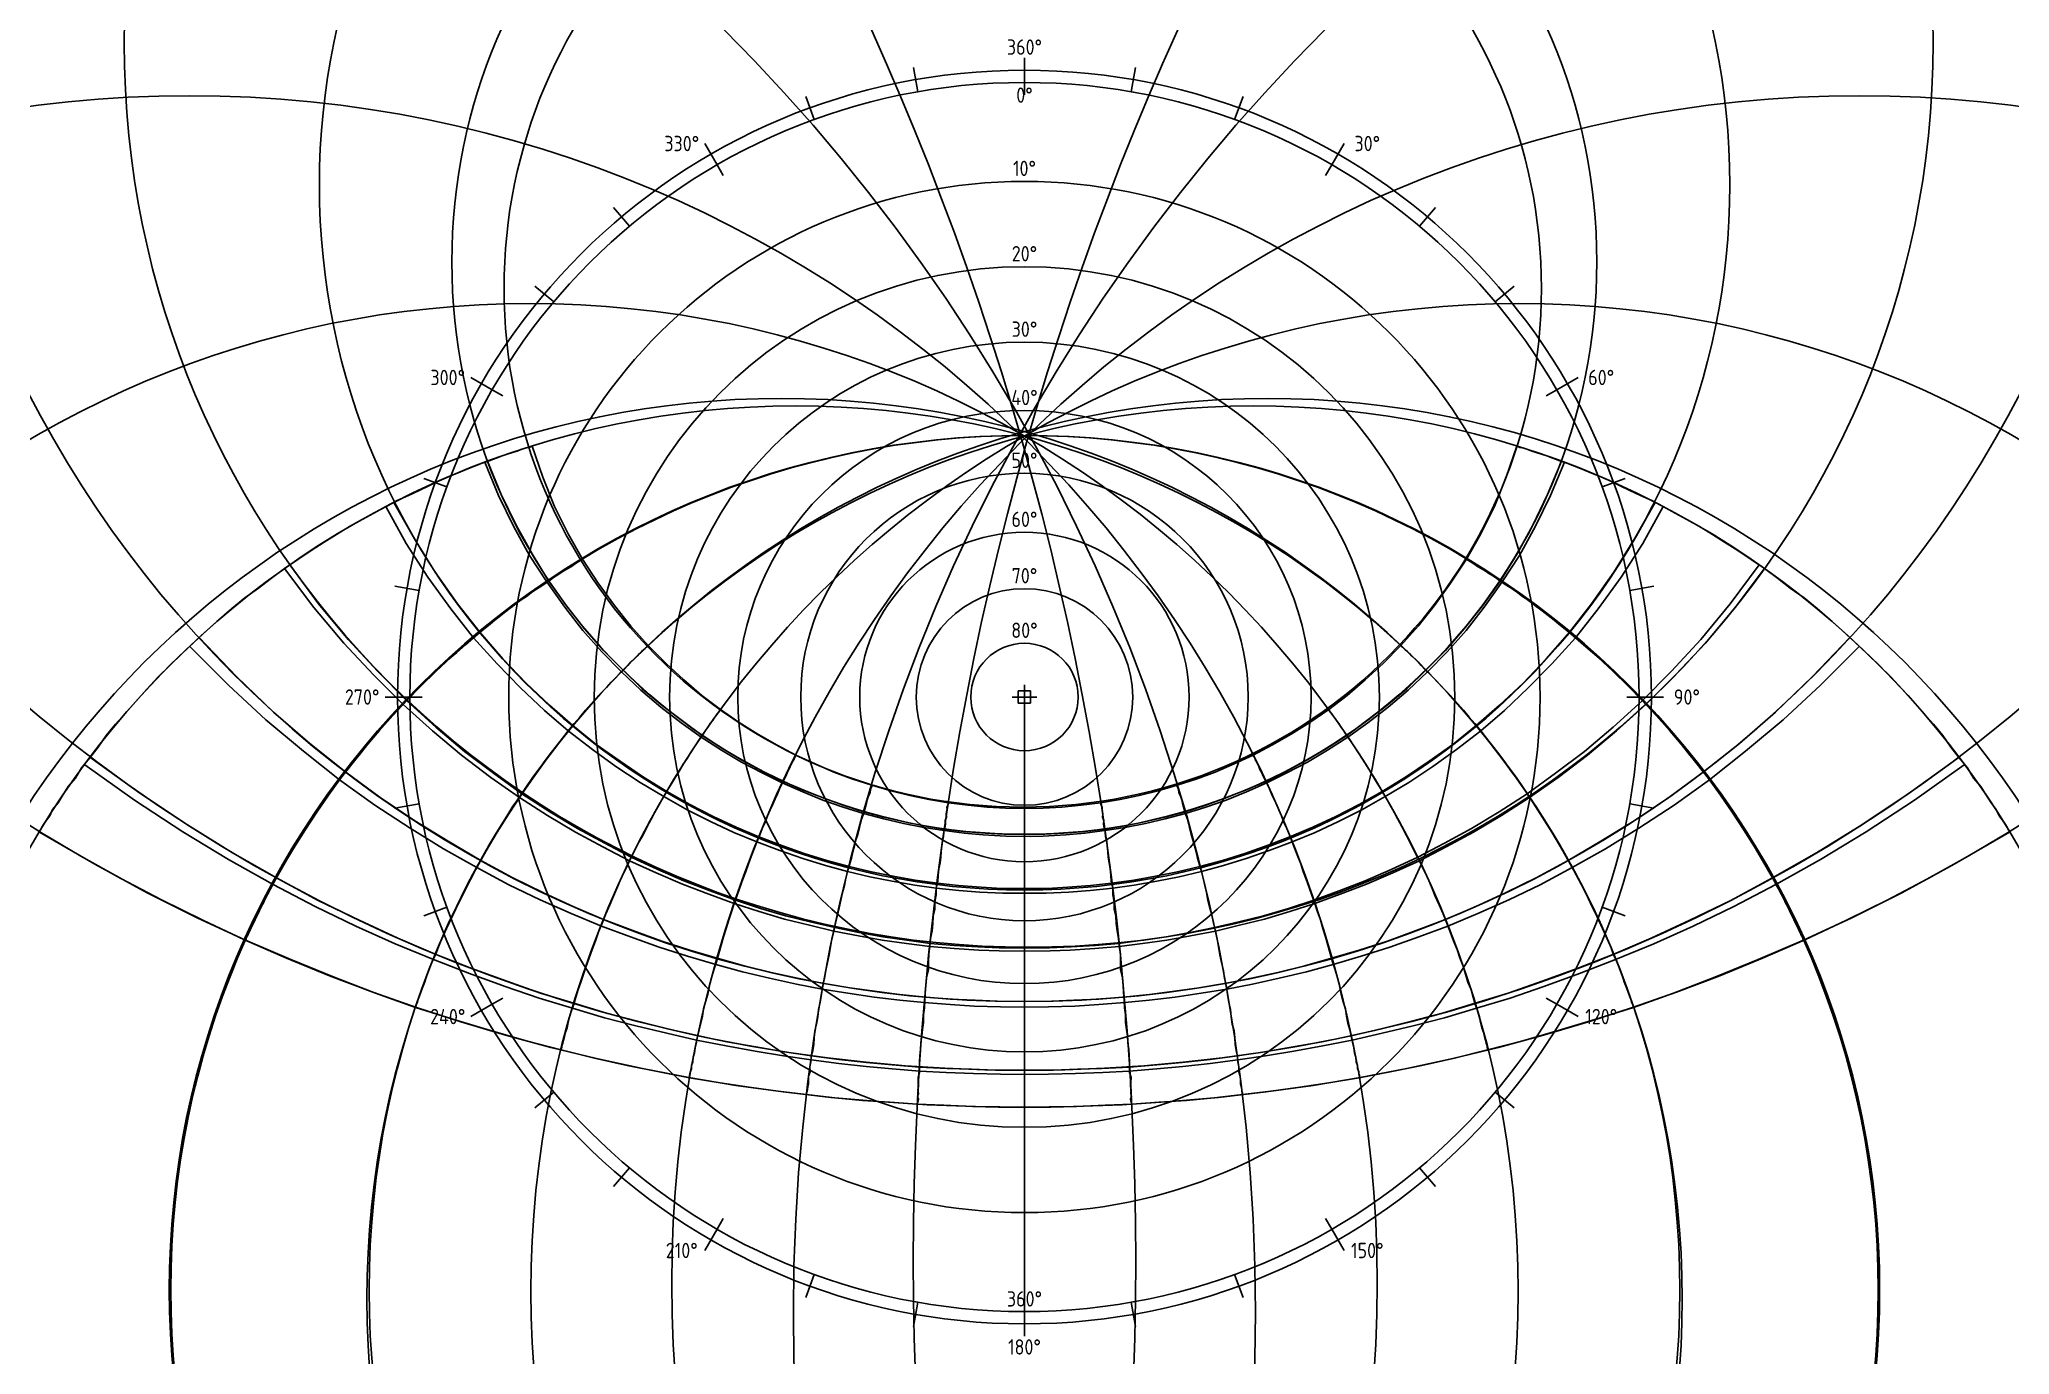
# Model space of a CAD drawing. Header units: millimetres. Extents: x -2402 to 642, y -289 to 1259.
# Drawn here: x -2005 to -1844.7, y -53.5 to 53.5 of the extents above; entities that cross this region are included whole.
import ezdxf

# ---------------------------------------------------------------- set-up
doc = ezdxf.new("R2010")
doc.units = ezdxf.units.MM
doc.header["$PDMODE"] = 66
doc.layers.get('0').update_dxf_attribs({"color": 1})
doc.layers.add('DRAW', color=141, linetype='Continuous')
doc.layers.add('TEXT', color=2, linetype='Continuous')
doc.styles.get("Standard").update_dxf_attribs({"font": 'archs.shx'})

msp = doc.modelspace()

# ---------------------------------------------------------------- texts
at = {"layer": 'TEXT', "char_height": 1.25, "width": 2.8047, "attachment_point": 5}
for s, insert in [('360°', (-1924.84, 52.88)), ('0°', (-1924.84, 48.97)), ('330°', (-1952.72, 45.03)), ('30°', (-1896.95, 45.03)), ('10°', (-1924.84, 43.01)), ('20°', (-1924.84, 36.07)), ('30°', (-1924.84, 29.93)), ('300°', (-1971.76, 26)), ('60°', (-1877.92, 26)), ('40°', (-1924.84, 24.37)), ('50°', (-1924.84, 19.26)), ('60°', (-1924.84, 14.46)), ('70°', (-1924.84, 9.87)), ('80°', (-1924.84, 5.43)), ('270°', (-1978.72, 0)), ('90°', (-1870.95, 0)), ('240°', (-1971.76, -26)), ('120°', (-1877.92, -26)), ('210°', (-1952.72, -45.03)), ('150°', (-1896.95, -45.03)), ('360°', (-1924.84, -48.97)), ('180°', (-1924.84, -52.88))]:
    msp.add_mtext(s, dxfattribs=dict(at, insert=insert))

# ---------------------------------------------------------------- linework, layer by layer
for p, q in [((-1924.84, 50), (-1924.84, 52)), ((-1933.52, 49.24), (-1933.87, 51.21)), ((-1924.84, 50), (-1924.84, 49)), ((-1916.15, 49.24), (-1915.81, 51.21)), ((-1941.94, 46.98), (-1942.62, 48.86)), ((-1907.74, 46.98), (-1907.05, 48.86)), ((-1949.84, 43.3), (-1950.84, 45.03)), ((-1899.84, 43.3), (-1898.84, 45.03)), ((-1949.84, 43.3), (-1949.34, 42.44)), ((-1899.84, 43.3), (-1900.34, 42.44)), ((-1956.98, 38.3), (-1958.26, 39.83)), ((-1892.7, 38.3), (-1891.41, 39.83)), ((-1963.14, 32.14), (-1964.67, 33.42)), ((-1886.54, 32.14), (-1885, 33.42)), ((-1968.14, 25), (-1969.87, 26)), ((-1881.54, 25), (-1879.8, 26)), ((-1968.14, 25), (-1967.27, 24.5)), ((-1881.54, 25), (-1882.4, 24.5)), ((-1971.82, 17.1), (-1973.7, 17.79)), ((-1877.85, 17.1), (-1875.97, 17.79)), ((-1974.08, 8.68), (-1976.05, 9.03)), ((-1875.6, 8.68), (-1873.63, 9.03)), ((-1974.84, 0), (-1976.84, 0)), ((-1974.84, 0), (-1973.84, 0)), ((-1874.84, 0), (-1875.84, 0)), ((-1874.84, 0), (-1872.84, 0)), ((-1974.08, -8.68), (-1976.05, -9.03)), ((-1875.6, -8.68), (-1873.63, -9.03)), ((-1971.82, -17.1), (-1973.7, -17.79)), ((-1877.85, -17.1), (-1875.97, -17.79)), ((-1968.14, -25), (-1969.87, -26)), ((-1968.14, -25), (-1967.27, -24.5)), ((-1881.54, -25), (-1882.4, -24.5)), ((-1881.54, -25), (-1879.8, -26)), ((-1963.14, -32.14), (-1964.67, -33.42)), ((-1886.54, -32.14), (-1885, -33.42)), ((-1956.98, -38.3), (-1958.26, -39.83)), ((-1892.7, -38.3), (-1891.41, -39.83)), ((-1949.84, -43.3), (-1949.34, -42.44)), ((-1899.84, -43.3), (-1900.34, -42.44)), ((-1949.84, -43.3), (-1950.84, -45.03)), ((-1899.84, -43.3), (-1898.84, -45.03)), ((-1941.94, -46.98), (-1942.62, -48.86)), ((-1907.74, -46.98), (-1907.05, -48.86)), ((-1933.52, -49.24), (-1933.87, -51.21)), ((-1924.84, -50), (-1924.84, -49)), ((-1916.15, -49.24), (-1915.81, -51.21)), ((-1924.84, -50), (-1924.84, -52))]:
    msp.add_line(p, q)
for radius in [51, 41.95, 35.01, 28.87, 23.32, 18.2, 13.4, 8.81, 4.37]:
    msp.add_circle((-1924.84, 0), radius)
at = {"color": 1}
msp.add_circle((-1924.84, 0), 50, dxfattribs=at)
msp.add_point((-1924.84, 0))
at = {"layer": 'DRAW', "color": 62}
for points in [[(-1967.83, 19.44), (-1968.39, 19.23)], [(-1967.33, 19.61), (-1967.83, 19.44)], [(-1966.91, 19.75), (-1967.33, 19.61)], [(-1966.48, 19.89), (-1966.91, 19.75)], [(-1966.12, 20), (-1966.48, 19.89)], [(-1965.8, 20.13), (-1966.12, 20)], [(-1965.54, 20.23), (-1965.8, 20.13)], [(-1965.31, 20.28), (-1965.54, 20.23)], [(-1965.14, 20.31), (-1965.31, 20.28)], [(-1965.02, 20.36), (-1965.14, 20.31)], [(-1964.95, 20.38), (-1965.02, 20.36)], [(-1964.89, 20.41), (-1964.95, 20.38)], [(-1964.03, 17.88), (-1964.89, 20.41)], [(-1884.78, 20.41), (-1885.65, 17.88)], [(-1884.78, 20.41), (-1884.72, 20.38)], [(-1884.72, 20.38), (-1884.66, 20.36)], [(-1884.66, 20.36), (-1884.53, 20.31)], [(-1884.53, 20.31), (-1884.36, 20.28)], [(-1884.36, 20.28), (-1884.13, 20.23)], [(-1884.13, 20.23), (-1883.88, 20.13)], [(-1883.88, 20.13), (-1883.56, 20)], [(-1883.56, 20), (-1883.2, 19.89)], [(-1883.2, 19.89), (-1882.77, 19.75)], [(-1882.77, 19.75), (-1882.34, 19.61)], [(-1882.34, 19.61), (-1881.85, 19.44)], [(-1881.85, 19.44), (-1881.29, 19.23)], [(-1971.66, 17.95), (-1972.44, 17.61)], [(-1970.91, 18.23), (-1971.66, 17.95)], [(-1970.21, 18.53), (-1970.91, 18.23)], [(-1969.58, 18.78), (-1970.21, 18.53)], [(-1968.95, 19.02), (-1969.58, 18.78)], [(-1968.39, 19.23), (-1968.95, 19.02)], [(-1967.62, 16.4), (-1968.75, 19.11)], [(-1967.4, 16.48), (-1968.52, 19.18)], [(-1963.06, 15.51), (-1964.03, 17.88)], [(-1885.65, 17.88), (-1886.61, 15.51)], [(-1881.16, 19.18), (-1882.28, 16.48)], [(-1880.92, 19.11), (-1882.05, 16.4)], [(-1881.29, 19.23), (-1880.73, 19.02)], [(-1880.73, 19.02), (-1880.1, 18.78)], [(-1880.1, 18.78), (-1879.46, 18.53)], [(-1879.46, 18.53), (-1878.76, 18.23)], [(-1878.76, 18.23), (-1878.01, 17.95)], [(-1878.01, 17.95), (-1877.24, 17.61)], [(-1974.95, 16.4), (-1975.86, 15.99)], [(-1974.09, 16.81), (-1974.95, 16.4)], [(-1973.24, 17.21), (-1974.09, 16.81)], [(-1972.44, 17.61), (-1973.24, 17.21)], [(-1966.4, 13.89), (-1967.62, 16.4)], [(-1966.19, 13.97), (-1967.4, 16.48)], [(-1882.28, 16.48), (-1883.48, 13.97)], [(-1882.05, 16.4), (-1883.27, 13.89)], [(-1877.24, 17.61), (-1876.44, 17.21)], [(-1876.44, 17.21), (-1875.59, 16.81)], [(-1875.59, 16.81), (-1874.73, 16.4)], [(-1874.73, 16.4), (-1873.81, 15.99)], [(-1978.72, 14.45), (-1979.75, 13.88)], [(-1977.76, 14.96), (-1978.72, 14.45)], [(-1976.8, 15.51), (-1977.76, 14.96)], [(-1975.86, 15.99), (-1976.8, 15.51)], [(-1975.14, 12.49), (-1976.8, 15.51)], [(-1974.46, 12.87), (-1976.13, 15.84)], [(-1961.97, 13.29), (-1963.06, 15.51)], [(-1886.61, 15.51), (-1887.71, 13.29)], [(-1873.54, 15.84), (-1875.21, 12.87)], [(-1872.87, 15.51), (-1874.53, 12.49)], [(-1873.81, 15.99), (-1872.87, 15.51)], [(-1872.87, 15.51), (-1871.91, 14.96)], [(-1871.91, 14.96), (-1870.96, 14.45)], [(-1870.96, 14.45), (-1869.93, 13.88)], [(-1980.8, 13.23), (-1981.8, 12.6)], [(-1979.75, 13.88), (-1980.8, 13.23)], [(-1972.79, 10.15), (-1974.46, 12.87)], [(-1965.12, 11.52), (-1966.4, 13.89)], [(-1964.9, 11.64), (-1966.19, 13.97)], [(-1960.79, 11.22), (-1961.97, 13.29)], [(-1887.71, 13.29), (-1888.89, 11.22)], [(-1883.48, 13.97), (-1884.77, 11.64)], [(-1883.27, 13.89), (-1884.56, 11.52)], [(-1875.21, 12.87), (-1876.89, 10.15)], [(-1869.93, 13.88), (-1868.87, 13.23)], [(-1868.87, 13.23), (-1867.88, 12.6)], [(-1982.87, 11.91), (-1983.95, 11.19)], [(-1981.8, 12.6), (-1982.87, 11.91)], [(-1973.37, 9.75), (-1975.14, 12.49)], [(-1963.71, 9.36), (-1965.12, 11.52)], [(-1963.56, 9.45), (-1964.9, 11.64)], [(-1960.79, 11.22), (-1960.8, 11.19)], [(-1959.51, 9.26), (-1960.79, 11.22)], [(-1888.89, 11.22), (-1890.17, 9.26)], [(-1888.89, 11.22), (-1888.87, 11.19)], [(-1884.77, 11.64), (-1886.12, 9.45)], [(-1884.56, 11.52), (-1885.97, 9.36)], [(-1874.53, 12.49), (-1876.31, 9.75)], [(-1867.88, 12.6), (-1866.8, 11.91)], [(-1866.8, 11.91), (-1865.72, 11.19)], [(-1986.09, 9.67), (-1987.14, 8.87)], [(-1985.05, 10.45), (-1986.09, 9.67)], [(-1983.95, 11.19), (-1985.05, 10.45)], [(-1982.66, 7.28), (-1985.05, 10.45)], [(-1982.26, 7.59), (-1984.61, 10.75)], [(-1971.51, 7.18), (-1973.37, 9.75)], [(-1970.97, 7.57), (-1972.79, 10.15)], [(-1963.03, 9.82), (-1963.4, 9.54)], [(-1962.63, 10.05), (-1963.03, 9.82)], [(-1962.31, 10.26), (-1962.63, 10.05)], [(-1962, 10.46), (-1962.31, 10.26)], [(-1961.7, 10.63), (-1962, 10.46)], [(-1961.48, 10.77), (-1961.7, 10.63)], [(-1961.27, 10.91), (-1961.48, 10.77)], [(-1961.1, 11.03), (-1961.27, 10.91)], [(-1960.95, 11.11), (-1961.1, 11.03)], [(-1960.85, 11.16), (-1960.95, 11.11)], [(-1960.8, 11.19), (-1960.85, 11.16)], [(-1888.87, 11.19), (-1888.82, 11.16)], [(-1888.82, 11.16), (-1888.72, 11.11)], [(-1888.72, 11.11), (-1888.57, 11.03)], [(-1888.57, 11.03), (-1888.41, 10.91)], [(-1888.41, 10.91), (-1888.19, 10.77)], [(-1888.19, 10.77), (-1887.98, 10.63)], [(-1887.98, 10.63), (-1887.68, 10.46)], [(-1887.68, 10.46), (-1887.36, 10.26)], [(-1887.36, 10.26), (-1887.05, 10.05)], [(-1887.05, 10.05), (-1886.64, 9.82)], [(-1886.64, 9.82), (-1886.27, 9.54)], [(-1876.89, 10.15), (-1878.7, 7.57)], [(-1876.31, 9.75), (-1878.16, 7.18)], [(-1865.07, 10.75), (-1867.42, 7.59)], [(-1864.63, 10.45), (-1867.02, 7.28)], [(-1865.72, 11.19), (-1864.63, 10.45)], [(-1864.63, 10.45), (-1863.59, 9.67)], [(-1863.59, 9.67), (-1862.54, 8.87)], [(-1988.26, 8.06), (-1989.33, 7.2)], [(-1987.14, 8.87), (-1988.26, 8.06)], [(-1965.36, 8.18), (-1965.91, 7.82)], [(-1964.84, 8.59), (-1965.36, 8.18)], [(-1964.33, 8.91), (-1964.84, 8.59)], [(-1963.87, 9.22), (-1964.33, 8.91)], [(-1963.4, 9.54), (-1963.87, 9.22)], [(-1962.24, 7.32), (-1963.71, 9.36)], [(-1962.1, 7.41), (-1963.56, 9.45)], [(-1958.2, 7.45), (-1959.51, 9.26)], [(-1890.17, 9.26), (-1891.48, 7.45)], [(-1886.12, 9.45), (-1887.58, 7.41)], [(-1885.97, 9.36), (-1887.43, 7.32)], [(-1886.27, 9.54), (-1885.81, 9.22)], [(-1885.81, 9.22), (-1885.34, 8.91)], [(-1885.34, 8.91), (-1884.84, 8.59)], [(-1884.84, 8.59), (-1884.32, 8.18)], [(-1884.32, 8.18), (-1883.76, 7.82)], [(-1862.54, 8.87), (-1861.41, 8.06)], [(-1861.41, 8.06), (-1860.34, 7.2)], [(-1989.33, 7.2), (-1990.34, 6.32)], [(-1980.22, 4.39), (-1982.66, 7.28)], [(-1979.86, 4.69), (-1982.26, 7.59)], [(-1969.67, 4.82), (-1971.51, 7.18)], [(-1969.16, 5.27), (-1970.97, 7.57)], [(-1967.69, 6.46), (-1968.31, 5.92)], [(-1967.08, 6.94), (-1967.69, 6.46)], [(-1966.48, 7.36), (-1967.08, 6.94)], [(-1965.91, 7.82), (-1966.48, 7.36)], [(-1960.76, 5.41), (-1962.24, 7.32)], [(-1960.62, 5.54), (-1962.1, 7.41)], [(-1956.86, 5.76), (-1958.2, 7.45)], [(-1891.48, 7.45), (-1892.81, 5.76)], [(-1887.58, 7.41), (-1889.06, 5.54)], [(-1887.43, 7.32), (-1888.91, 5.41)], [(-1883.76, 7.82), (-1883.2, 7.36)], [(-1883.2, 7.36), (-1882.59, 6.94)], [(-1882.59, 6.94), (-1881.98, 6.46)], [(-1881.98, 6.46), (-1881.37, 5.92)], [(-1878.7, 7.57), (-1880.51, 5.27)], [(-1878.16, 7.18), (-1880.01, 4.82)], [(-1867.42, 7.59), (-1869.82, 4.69)], [(-1867.02, 7.28), (-1869.45, 4.39)], [(-1860.34, 7.2), (-1859.33, 6.32)], [(-1991.36, 5.41), (-1992.38, 4.47)], [(-1988.95, 1.67), (-1991.99, 4.85)], [(-1990.34, 6.32), (-1991.36, 5.41)], [(-1969.67, 4.82), (-1970.32, 4.25)], [(-1968.96, 5.42), (-1969.67, 4.82)], [(-1967.74, 2.71), (-1969.67, 4.82)], [(-1967.27, 3.11), (-1969.16, 5.27)], [(-1968.31, 5.92), (-1968.96, 5.42)], [(-1959.22, 3.67), (-1960.76, 5.41)], [(-1959.09, 3.79), (-1960.62, 5.54)], [(-1955.46, 4.2), (-1956.86, 5.76)], [(-1892.81, 5.76), (-1894.21, 4.2)], [(-1889.06, 5.54), (-1890.59, 3.79)], [(-1888.91, 5.41), (-1890.46, 3.67)], [(-1880.51, 5.27), (-1882.4, 3.11)], [(-1880.01, 4.82), (-1881.94, 2.71)], [(-1881.37, 5.92), (-1880.71, 5.42)], [(-1880.71, 5.42), (-1880.01, 4.82)], [(-1880.01, 4.82), (-1879.35, 4.25)], [(-1857.69, 4.85), (-1860.72, 1.67)], [(-1859.33, 6.32), (-1858.32, 5.41)], [(-1858.32, 5.41), (-1857.29, 4.47)], [(-1993.41, 3.5), (-1994.37, 2.57)], [(-1992.38, 4.47), (-1993.41, 3.5)], [(-1989.59, 0.97), (-1992.77, 4.15)], [(-1977.8, 1.8), (-1980.22, 4.39)], [(-1977.47, 2.11), (-1979.86, 4.69)], [(-1971.03, 3.61), (-1971.78, 3.01)], [(-1970.32, 4.25), (-1971.03, 3.61)], [(-1957.62, 2.04), (-1959.22, 3.67)], [(-1957.5, 2.19), (-1959.09, 3.79)], [(-1956.35, 3.33), (-1956.6, 3.1)], [(-1956.17, 3.53), (-1956.35, 3.33)], [(-1955.99, 3.7), (-1956.17, 3.53)], [(-1955.82, 3.84), (-1955.99, 3.7)], [(-1955.69, 3.95), (-1955.82, 3.84)], [(-1955.6, 4.06), (-1955.69, 3.95)], [(-1955.51, 4.12), (-1955.6, 4.06)], [(-1955.46, 4.17), (-1955.51, 4.12)], [(-1954, 2.72), (-1955.46, 4.2)], [(-1955.46, 4.2), (-1955.46, 4.17)], [(-1894.21, 4.2), (-1895.67, 2.72)], [(-1894.21, 4.2), (-1894.21, 4.17)], [(-1894.21, 4.17), (-1894.16, 4.12)], [(-1894.16, 4.12), (-1894.08, 4.06)], [(-1894.08, 4.06), (-1893.99, 3.95)], [(-1893.99, 3.95), (-1893.86, 3.84)], [(-1893.86, 3.84), (-1893.68, 3.7)], [(-1893.68, 3.7), (-1893.51, 3.53)], [(-1893.51, 3.53), (-1893.33, 3.33)], [(-1893.33, 3.33), (-1893.07, 3.1)], [(-1890.59, 3.79), (-1892.18, 2.19)], [(-1890.46, 3.67), (-1892.05, 2.04)], [(-1879.35, 4.25), (-1878.64, 3.61)], [(-1878.64, 3.61), (-1877.9, 3.01)], [(-1869.82, 4.69), (-1872.21, 2.11)], [(-1869.45, 4.39), (-1871.88, 1.8)], [(-1856.9, 4.15), (-1860.09, 0.97)], [(-1857.29, 4.47), (-1856.26, 3.5)], [(-1856.26, 3.5), (-1855.3, 2.57)], [(-1995.34, 1.62), (-1996.24, 0.64)], [(-1994.37, 2.57), (-1995.34, 1.62)], [(-1985.94, -1.22), (-1988.95, 1.67)], [(-1975.39, -0.61), (-1977.8, 1.8)], [(-1975.09, -0.3), (-1977.47, 2.11)], [(-1973.19, 1.64), (-1973.94, 0.93)], [(-1972.48, 2.34), (-1973.19, 1.64)], [(-1971.78, 3.01), (-1972.48, 2.34)], [(-1965.83, 0.74), (-1967.74, 2.71)], [(-1965.39, 1.14), (-1967.27, 3.11)], [(-1957.75, 1.94), (-1958.08, 1.6)], [(-1957.41, 2.25), (-1957.75, 1.94)], [(-1956.05, 0.56), (-1957.62, 2.04)], [(-1955.93, 0.68), (-1957.5, 2.19)], [(-1957.12, 2.56), (-1957.41, 2.25)], [(-1956.86, 2.86), (-1957.12, 2.56)], [(-1956.6, 3.1), (-1956.86, 2.86)], [(-1952.55, 1.39), (-1954, 2.72)], [(-1895.67, 2.72), (-1897.12, 1.39)], [(-1892.18, 2.19), (-1893.74, 0.68)], [(-1892.05, 2.04), (-1893.62, 0.56)], [(-1893.07, 3.1), (-1892.82, 2.86)], [(-1892.82, 2.86), (-1892.56, 2.56)], [(-1892.56, 2.56), (-1892.26, 2.25)], [(-1892.26, 2.25), (-1891.93, 1.94)], [(-1891.93, 1.94), (-1891.6, 1.6)], [(-1882.4, 3.11), (-1884.28, 1.14)], [(-1881.94, 2.71), (-1883.85, 0.74)], [(-1877.9, 3.01), (-1877.19, 2.34)], [(-1877.19, 2.34), (-1876.49, 1.64)], [(-1876.49, 1.64), (-1875.74, 0.93)], [(-1872.21, 2.11), (-1874.59, -0.3)], [(-1871.88, 1.8), (-1874.29, -0.61)], [(-1860.72, 1.67), (-1863.74, -1.22)], [(-1855.3, 2.57), (-1854.33, 1.62)], [(-1854.33, 1.62), (-1853.43, 0.64)], [(-1996.24, 0.64), (-1997.14, -0.36)], [(-1986.56, -1.85), (-1989.59, 0.97)], [(-1974.69, 0.15), (-1975.39, -0.61)], [(-1973.94, 0.93), (-1974.69, 0.15)], [(-1963.88, -1.09), (-1965.83, 0.74)], [(-1963.48, -0.66), (-1965.39, 1.14)], [(-1959.25, 0.38), (-1959.65, -0.1)], [(-1958.85, 0.78), (-1959.25, 0.38)], [(-1958.45, 1.21), (-1958.85, 0.78)], [(-1958.08, 1.6), (-1958.45, 1.21)], [(-1954.42, -0.83), (-1956.05, 0.56)], [(-1954.31, -0.68), (-1955.93, 0.68)], [(-1951.08, 0.13), (-1952.55, 1.39)], [(-1949.58, -1.02), (-1951.08, 0.13)], [(-1924.84, 0), (-1924.84, -50)], [(-1924.84, 0), (-1924.84, -50)], [(-1924.84, 0), (-1924.84, -50)], [(-1924.84, 0), (-1924.84, -50)], [(-1924.84, 0), (-1924.84, -50)], [(-1924.84, 0), (-1924.84, -50)], [(-1924.84, 0), (-1924.84, -50)], [(-1924.84, 0), (-1924.84, -50)], [(-1924.84, 0), (-1924.84, -50)], [(-1924.84, 0), (-1924.84, -50)], [(-1924.84, 0), (-1924.84, -50)], [(-1924.84, 0), (-1924.84, -50)], [(-1898.59, 0.13), (-1900.09, -1.02)], [(-1897.12, 1.39), (-1898.59, 0.13)], [(-1893.74, 0.68), (-1895.36, -0.68)], [(-1893.62, 0.56), (-1895.25, -0.83)], [(-1891.6, 1.6), (-1891.23, 1.21)], [(-1891.23, 1.21), (-1890.82, 0.78)], [(-1890.82, 0.78), (-1890.42, 0.38)], [(-1890.42, 0.38), (-1890.02, -0.1)], [(-1884.28, 1.14), (-1886.2, -0.66)], [(-1883.85, 0.74), (-1885.79, -1.09)], [(-1875.74, 0.93), (-1874.99, 0.15)], [(-1874.99, 0.15), (-1874.29, -0.61)], [(-1860.09, 0.97), (-1863.12, -1.85)], [(-1853.43, 0.64), (-1852.53, -0.36)], [(-1997.96, -1.32), (-1998.79, -2.22)], [(-1997.14, -0.36), (-1997.96, -1.32)], [(-1982.99, -3.79), (-1985.94, -1.22)], [(-1976.14, -1.39), (-1976.89, -2.19)], [(-1975.39, -0.61), (-1976.14, -1.39)], [(-1972.99, -2.75), (-1975.39, -0.61)], [(-1972.72, -2.44), (-1975.09, -0.3)], [(-1961.95, -2.75), (-1963.88, -1.09)], [(-1961.58, -2.32), (-1963.48, -0.66)], [(-1960.55, -1.07), (-1961.01, -1.63)], [(-1960.08, -0.56), (-1960.55, -1.07)], [(-1959.65, -0.1), (-1960.08, -0.56)], [(-1952.78, -2.1), (-1954.42, -0.83)], [(-1952.67, -1.95), (-1954.31, -0.68)], [(-1949.95, -1.53), (-1950.09, -1.72)], [(-1949.84, -1.38), (-1949.95, -1.53)], [(-1949.73, -1.25), (-1949.84, -1.38)], [(-1949.66, -1.14), (-1949.73, -1.25)], [(-1949.62, -1.07), (-1949.66, -1.14)], [(-1949.58, -1.04), (-1949.62, -1.07)], [(-1948.05, -2.07), (-1949.58, -1.02)], [(-1949.58, -1.02), (-1949.58, -1.04)], [(-1900.09, -1.02), (-1901.62, -2.07)], [(-1900.09, -1.02), (-1900.09, -1.04)], [(-1900.09, -1.04), (-1900.06, -1.07)], [(-1900.06, -1.07), (-1900.02, -1.14)], [(-1900.02, -1.14), (-1899.95, -1.25)], [(-1899.95, -1.25), (-1899.84, -1.38)], [(-1899.84, -1.38), (-1899.73, -1.53)], [(-1899.73, -1.53), (-1899.58, -1.72)], [(-1895.36, -0.68), (-1897, -1.95)], [(-1895.25, -0.83), (-1896.9, -2.1)], [(-1890.02, -0.1), (-1889.59, -0.56)], [(-1889.59, -0.56), (-1889.13, -1.07)], [(-1889.13, -1.07), (-1888.67, -1.63)], [(-1886.2, -0.66), (-1888.1, -2.32)], [(-1885.79, -1.09), (-1887.72, -2.75)], [(-1874.59, -0.3), (-1876.96, -2.44)], [(-1874.29, -0.61), (-1876.68, -2.75)], [(-1874.29, -0.61), (-1873.54, -1.39)], [(-1873.54, -1.39), (-1872.79, -2.19)], [(-1863.74, -1.22), (-1866.68, -3.79)], [(-1852.53, -0.36), (-1851.71, -1.32)], [(-1851.71, -1.32), (-1850.88, -2.22)], [(-1999.54, -3.14), (-2000.2, -4.08)], [(-1998.79, -2.22), (-1999.54, -3.14)], [(-1983.49, -4.41), (-1986.56, -1.85)], [(-1977.58, -3.01), (-1978.28, -3.86)], [(-1976.89, -2.19), (-1977.58, -3.01)], [(-1970.65, -4.74), (-1972.99, -2.75)], [(-1970.4, -4.44), (-1972.72, -2.44)], [(-1961.95, -2.75), (-1962.43, -3.36)], [(-1961.46, -2.16), (-1961.95, -2.75)], [(-1959.99, -4.28), (-1961.95, -2.75)], [(-1959.68, -3.86), (-1961.58, -2.32)], [(-1961.01, -1.63), (-1961.46, -2.16)], [(-1951.15, -3.26), (-1952.78, -2.1)], [(-1951.05, -3.12), (-1952.67, -1.95)], [(-1950.98, -3.03), (-1951.22, -3.38)], [(-1949.41, -4.19), (-1951.05, -3.12)], [(-1950.78, -2.71), (-1950.98, -3.03)], [(-1950.58, -2.43), (-1950.78, -2.71)], [(-1950.41, -2.16), (-1950.58, -2.43)], [(-1950.23, -1.94), (-1950.41, -2.16)], [(-1950.09, -1.72), (-1950.23, -1.94)], [(-1946.53, -3.02), (-1948.05, -2.07)], [(-1944.97, -3.92), (-1946.53, -3.02)], [(-1903.14, -3.02), (-1904.71, -3.92)], [(-1901.62, -2.07), (-1903.14, -3.02)], [(-1898.62, -3.12), (-1900.27, -4.19)], [(-1899.58, -1.72), (-1899.44, -1.94)], [(-1899.44, -1.94), (-1899.27, -2.16)], [(-1899.27, -2.16), (-1899.09, -2.43)], [(-1899.09, -2.43), (-1898.89, -2.71)], [(-1898.89, -2.71), (-1898.69, -3.03)], [(-1898.69, -3.03), (-1898.46, -3.38)], [(-1897, -1.95), (-1898.62, -3.12)], [(-1896.9, -2.1), (-1898.52, -3.26)], [(-1888.1, -2.32), (-1890, -3.86)], [(-1887.72, -2.75), (-1889.69, -4.28)], [(-1888.67, -1.63), (-1888.21, -2.16)], [(-1888.21, -2.16), (-1887.72, -2.75)], [(-1887.72, -2.75), (-1887.24, -3.36)], [(-1876.96, -2.44), (-1879.28, -4.44)], [(-1876.68, -2.75), (-1879.03, -4.74)], [(-1872.79, -2.19), (-1872.09, -3.01)], [(-1872.09, -3.01), (-1871.4, -3.86)], [(-1863.12, -1.85), (-1866.19, -4.41)], [(-1850.88, -2.22), (-1850.13, -3.14)], [(-1850.13, -3.14), (-1849.47, -4.08)], [(-2000.2, -4.08), (-2000.87, -4.95)], [(-1980.55, -6.73), (-1983.49, -4.41)], [(-1980.06, -6.11), (-1982.99, -3.79)], [(-1978.97, -4.73), (-1979.66, -5.57)], [(-1978.28, -3.86), (-1978.97, -4.73)], [(-1968.26, -6.54), (-1970.65, -4.74)], [(-1968.04, -6.2), (-1970.4, -4.44)], [(-1963.42, -4.62), (-1963.92, -5.28)], [(-1962.91, -3.98), (-1963.42, -4.62)], [(-1962.43, -3.36), (-1962.91, -3.98)], [(-1958.07, -5.66), (-1959.99, -4.28)], [(-1957.74, -5.23), (-1959.68, -3.86)], [(-1952.02, -4.55), (-1952.29, -5)], [(-1951.73, -4.14), (-1952.02, -4.55)], [(-1951.48, -3.74), (-1951.73, -4.14)], [(-1951.22, -3.38), (-1951.48, -3.74)], [(-1949.5, -4.33), (-1951.15, -3.26)], [(-1947.86, -5.29), (-1949.5, -4.33)], [(-1947.77, -5.17), (-1949.41, -4.19)], [(-1943.45, -4.72), (-1944.97, -3.92)], [(-1943.47, -4.79), (-1943.5, -4.86)], [(-1943.44, -4.74), (-1943.47, -4.79)], [(-1941.88, -5.44), (-1943.45, -4.72)], [(-1943.45, -4.72), (-1943.44, -4.74)], [(-1906.23, -4.72), (-1907.79, -5.44)], [(-1904.71, -3.92), (-1906.23, -4.72)], [(-1906.23, -4.72), (-1906.23, -4.74)], [(-1906.23, -4.74), (-1906.2, -4.79)], [(-1906.2, -4.79), (-1906.17, -4.86)], [(-1900.27, -4.19), (-1901.91, -5.17)], [(-1900.18, -4.33), (-1901.81, -5.29)], [(-1898.52, -3.26), (-1900.18, -4.33)], [(-1898.46, -3.38), (-1898.2, -3.74)], [(-1898.2, -3.74), (-1897.94, -4.14)], [(-1897.94, -4.14), (-1897.66, -4.55)], [(-1897.66, -4.55), (-1897.38, -5)], [(-1890, -3.86), (-1891.93, -5.23)], [(-1889.69, -4.28), (-1891.61, -5.66)], [(-1887.24, -3.36), (-1886.77, -3.98)], [(-1886.77, -3.98), (-1886.26, -4.62)], [(-1886.26, -4.62), (-1885.76, -5.28)], [(-1879.28, -4.44), (-1881.63, -6.2)], [(-1879.03, -4.74), (-1881.41, -6.54)], [(-1871.4, -3.86), (-1870.71, -4.73)], [(-1870.71, -4.73), (-1870.01, -5.57)], [(-1866.68, -3.79), (-1869.62, -6.11)], [(-1866.19, -4.41), (-1869.12, -6.73)], [(-1849.47, -4.08), (-1848.8, -4.95)], [(-2001.55, -5.77), (-2002.04, -6.59)], [(-2000.87, -4.95), (-2001.55, -5.77)], [(-1997.24, -8.38), (-2001.29, -5.52)], [(-1996.8, -7.82), (-2000.88, -4.88)], [(-1979.66, -5.57), (-1980.36, -6.43)], [(-1977.25, -8.17), (-1980.06, -6.11)], [(-1965.72, -7.87), (-1968.04, -6.2)], [(-1964.41, -6), (-1964.94, -6.71)], [(-1963.92, -5.28), (-1964.41, -6)], [(-1956.11, -6.95), (-1958.07, -5.66)], [(-1955.84, -6.53), (-1957.74, -5.23)], [(-1952.89, -5.94), (-1953.21, -6.46)], [(-1952.6, -5.46), (-1952.89, -5.94)], [(-1952.29, -5), (-1952.6, -5.46)], [(-1946.19, -6.18), (-1947.86, -5.29)], [(-1946.1, -6.06), (-1947.77, -5.17)], [(-1944.56, -6.99), (-1946.19, -6.18)], [(-1944.47, -6.86), (-1946.1, -6.06)], [(-1944.14, -6.16), (-1944.26, -6.45)], [(-1944, -5.89), (-1944.14, -6.16)], [(-1943.9, -5.65), (-1944, -5.89)], [(-1943.78, -5.44), (-1943.9, -5.65)], [(-1943.7, -5.25), (-1943.78, -5.44)], [(-1943.61, -5.1), (-1943.7, -5.25)], [(-1943.56, -4.96), (-1943.61, -5.1)], [(-1943.5, -4.86), (-1943.56, -4.96)], [(-1940.35, -6.1), (-1941.88, -5.44)], [(-1938.81, -6.67), (-1940.35, -6.1)], [(-1909.33, -6.1), (-1910.87, -6.67)], [(-1907.79, -5.44), (-1909.33, -6.1)], [(-1906.17, -4.86), (-1906.11, -4.96)], [(-1906.11, -4.96), (-1906.06, -5.1)], [(-1906.06, -5.1), (-1905.97, -5.25)], [(-1905.97, -5.25), (-1905.89, -5.44)], [(-1905.89, -5.44), (-1905.78, -5.65)], [(-1905.78, -5.65), (-1905.68, -5.89)], [(-1905.68, -5.89), (-1905.54, -6.16)], [(-1905.54, -6.16), (-1905.41, -6.45)], [(-1903.58, -6.06), (-1905.2, -6.86)], [(-1903.49, -6.18), (-1905.12, -6.99)], [(-1901.91, -5.17), (-1903.58, -6.06)], [(-1901.81, -5.29), (-1903.49, -6.18)], [(-1897.38, -5), (-1897.08, -5.46)], [(-1897.08, -5.46), (-1896.78, -5.94)], [(-1896.78, -5.94), (-1896.47, -6.46)], [(-1891.93, -5.23), (-1893.83, -6.53)], [(-1891.61, -5.66), (-1893.57, -6.95)], [(-1885.76, -5.28), (-1885.27, -6)], [(-1885.27, -6), (-1884.74, -6.71)], [(-1881.63, -6.2), (-1883.95, -7.87)], [(-1869.62, -6.11), (-1872.43, -8.17)], [(-1870.01, -5.57), (-1869.31, -6.43)], [(-1848.8, -4.88), (-1852.87, -7.82)], [(-1848.39, -5.52), (-1852.43, -8.38)], [(-1848.8, -4.95), (-1848.13, -5.77)], [(-1848.13, -5.77), (-1847.64, -6.59)], [(-2003.05, -7.94), (-2003.46, -8.62)], [(-2002.64, -7.27), (-2003.05, -7.94)], [(-2002.04, -6.59), (-2002.64, -7.27)], [(-1992.94, -10.4), (-1996.8, -7.82)], [(-1981, -7.31), (-1981.64, -8.21)], [(-1980.36, -6.43), (-1981, -7.31)], [(-1977.69, -8.79), (-1980.55, -6.73)], [(-1965.93, -8.17), (-1968.26, -6.54)], [(-1965.46, -7.43), (-1965.93, -8.17)], [(-1963.45, -9.34), (-1965.72, -7.87)], [(-1964.94, -6.71), (-1965.46, -7.43)], [(-1954.19, -8.1), (-1956.11, -6.95)], [(-1953.94, -7.68), (-1955.84, -6.53)], [(-1953.86, -7.53), (-1954.19, -8.1)], [(-1952.06, -8.75), (-1953.94, -7.68)], [(-1953.52, -7), (-1953.86, -7.53)], [(-1953.21, -6.46), (-1953.52, -7)], [(-1944.93, -7.88), (-1945.12, -8.28)], [(-1944.77, -7.47), (-1944.93, -7.88)], [(-1944.6, -7.12), (-1944.77, -7.47)], [(-1944.41, -6.77), (-1944.6, -7.12)], [(-1942.88, -7.71), (-1944.56, -6.99)], [(-1942.8, -7.58), (-1944.47, -6.86)], [(-1944.26, -6.45), (-1944.41, -6.77)], [(-1941.24, -8.38), (-1942.88, -7.71)], [(-1941.17, -8.23), (-1942.8, -7.58)], [(-1937.25, -7.18), (-1938.81, -6.67)], [(-1937.46, -7.91), (-1937.55, -8.13)], [(-1937.4, -7.73), (-1937.46, -7.91)], [(-1937.37, -7.57), (-1937.4, -7.73)], [(-1937.34, -7.43), (-1937.37, -7.57)], [(-1937.28, -7.34), (-1937.34, -7.43)], [(-1937.27, -7.25), (-1937.28, -7.34)], [(-1937.23, -7.21), (-1937.27, -7.25)], [(-1935.71, -7.64), (-1937.25, -7.18)], [(-1937.25, -7.18), (-1937.23, -7.21)], [(-1934.16, -8.02), (-1935.71, -7.64)], [(-1913.96, -7.64), (-1915.52, -8.02)], [(-1912.43, -7.18), (-1913.96, -7.64)], [(-1912.43, -7.18), (-1912.44, -7.21)], [(-1912.44, -7.21), (-1912.41, -7.25)], [(-1910.87, -6.67), (-1912.43, -7.18)], [(-1912.41, -7.25), (-1912.4, -7.34)], [(-1912.4, -7.34), (-1912.34, -7.43)], [(-1912.34, -7.43), (-1912.3, -7.57)], [(-1912.3, -7.57), (-1912.28, -7.73)], [(-1912.28, -7.73), (-1912.22, -7.91)], [(-1912.22, -7.91), (-1912.13, -8.13)], [(-1906.88, -7.58), (-1908.51, -8.23)], [(-1906.79, -7.71), (-1908.43, -8.38)], [(-1905.2, -6.86), (-1906.88, -7.58)], [(-1905.12, -6.99), (-1906.79, -7.71)], [(-1905.41, -6.45), (-1905.26, -6.77)], [(-1905.26, -6.77), (-1905.08, -7.12)], [(-1905.08, -7.12), (-1904.9, -7.47)], [(-1904.9, -7.47), (-1904.75, -7.88)], [(-1904.75, -7.88), (-1904.56, -8.28)], [(-1895.73, -7.68), (-1897.61, -8.75)], [(-1896.47, -6.46), (-1896.16, -7)], [(-1896.16, -7), (-1895.81, -7.53)], [(-1895.81, -7.53), (-1895.49, -8.1)], [(-1893.83, -6.53), (-1895.73, -7.68)], [(-1893.57, -6.95), (-1895.49, -8.1)], [(-1883.95, -7.87), (-1886.22, -9.34)], [(-1884.74, -6.71), (-1884.22, -7.43)], [(-1884.22, -7.43), (-1883.75, -8.17)], [(-1881.41, -6.54), (-1883.75, -8.17)], [(-1869.12, -6.73), (-1871.98, -8.79)], [(-1869.31, -6.43), (-1868.67, -7.31)], [(-1868.67, -7.31), (-1868.04, -8.21)], [(-1852.87, -7.82), (-1856.73, -10.4)], [(-1847.64, -6.59), (-1847.04, -7.27)], [(-1847.04, -7.27), (-1846.62, -7.94)], [(-1846.62, -7.94), (-1846.21, -8.62)], [(-2003.9, -9.15), (-2004.13, -9.67)], [(-2003.46, -8.62), (-2003.9, -9.15)], [(-1993.32, -10.96), (-1997.24, -8.38)], [(-1982.23, -9.06), (-1982.81, -9.94)], [(-1981.64, -8.21), (-1982.23, -9.06)], [(-1974.82, -10.68), (-1977.69, -8.79)], [(-1974.43, -10.07), (-1977.25, -8.17)], [(-1966.45, -8.89), (-1966.95, -9.68)], [(-1965.93, -8.17), (-1966.45, -8.89)], [(-1963.64, -9.64), (-1965.93, -8.17)], [(-1961.21, -10.69), (-1963.45, -9.34)], [(-1954.88, -9.31), (-1955.21, -9.94)], [(-1954.54, -8.7), (-1954.88, -9.31)], [(-1954.19, -8.1), (-1954.54, -8.7)], [(-1952.29, -9.18), (-1954.19, -8.1)], [(-1950.38, -10.14), (-1952.29, -9.18)], [(-1950.17, -9.71), (-1952.06, -8.75)], [(-1945.52, -9.19), (-1945.74, -9.67)], [(-1945.32, -8.73), (-1945.52, -9.19)], [(-1945.12, -8.28), (-1945.32, -8.73)], [(-1939.59, -8.96), (-1941.24, -8.38)], [(-1939.52, -8.82), (-1941.17, -8.23)], [(-1937.93, -9.47), (-1939.59, -8.96)], [(-1937.91, -9.33), (-1939.52, -8.82)], [(-1937.96, -9.59), (-1938.1, -9.94)], [(-1937.85, -9.24), (-1937.96, -9.59)], [(-1936.28, -9.92), (-1937.93, -9.47)], [(-1936.27, -9.78), (-1937.91, -9.33)], [(-1937.78, -8.93), (-1937.85, -9.24)], [(-1937.69, -8.64), (-1937.78, -8.93)], [(-1937.64, -8.36), (-1937.69, -8.64)], [(-1937.55, -8.13), (-1937.64, -8.36)], [(-1932.62, -8.34), (-1934.16, -8.02)], [(-1931.02, -8.61), (-1932.62, -8.34)], [(-1931.18, -9.34), (-1931.2, -9.54)], [(-1931.2, -9.54), (-1931.18, -9.78)], [(-1931.14, -9.14), (-1931.18, -9.34)], [(-1931.11, -8.86), (-1931.15, -8.98)], [(-1931.15, -8.98), (-1931.14, -9.14)], [(-1931.05, -8.74), (-1931.11, -8.86)], [(-1931.01, -8.62), (-1931.05, -8.67)], [(-1931.05, -8.67), (-1931.05, -8.74)], [(-1929.44, -8.8), (-1931.02, -8.61)], [(-1931.02, -8.61), (-1931.01, -8.62)], [(-1927.87, -8.95), (-1929.44, -8.8)], [(-1926.37, -9.04), (-1927.87, -8.95)], [(-1924.13, -9.06), (-1926.37, -9.04)], [(-1923.31, -9.04), (-1924.13, -9.06)], [(-1921.8, -8.95), (-1923.31, -9.04)], [(-1920.23, -8.8), (-1921.8, -8.95)], [(-1918.65, -8.61), (-1920.23, -8.8)], [(-1918.65, -8.61), (-1918.67, -8.62)], [(-1918.67, -8.62), (-1918.63, -8.67)], [(-1917.05, -8.34), (-1918.65, -8.61)], [(-1918.63, -8.67), (-1918.62, -8.74)], [(-1918.62, -8.74), (-1918.56, -8.86)], [(-1918.56, -8.86), (-1918.52, -8.98)], [(-1918.52, -8.98), (-1918.53, -9.14)], [(-1918.53, -9.14), (-1918.49, -9.34)], [(-1918.47, -9.54), (-1918.5, -9.78)], [(-1918.49, -9.34), (-1918.47, -9.54)], [(-1915.52, -8.02), (-1917.05, -8.34)], [(-1911.77, -9.33), (-1913.41, -9.78)], [(-1911.75, -9.47), (-1913.4, -9.92)], [(-1912.13, -8.13), (-1912.04, -8.36)], [(-1912.04, -8.36), (-1911.99, -8.64)], [(-1911.99, -8.64), (-1911.9, -8.93)], [(-1911.9, -8.93), (-1911.82, -9.24)], [(-1911.82, -9.24), (-1911.72, -9.59)], [(-1910.16, -8.82), (-1911.77, -9.33)], [(-1910.08, -8.96), (-1911.75, -9.47)], [(-1911.72, -9.59), (-1911.58, -9.94)], [(-1908.51, -8.23), (-1910.16, -8.82)], [(-1908.43, -8.38), (-1910.08, -8.96)], [(-1904.56, -8.28), (-1904.35, -8.73)], [(-1904.35, -8.73), (-1904.16, -9.19)], [(-1904.16, -9.19), (-1903.94, -9.67)], [(-1897.61, -8.75), (-1899.5, -9.71)], [(-1897.39, -9.18), (-1899.3, -10.14)], [(-1895.49, -8.1), (-1897.39, -9.18)], [(-1895.49, -8.1), (-1895.14, -8.7)], [(-1895.14, -8.7), (-1894.8, -9.31)], [(-1894.8, -9.31), (-1894.47, -9.94)], [(-1886.22, -9.34), (-1888.47, -10.69)], [(-1883.75, -8.17), (-1886.04, -9.64)], [(-1883.75, -8.17), (-1883.23, -8.89)], [(-1883.23, -8.89), (-1882.73, -9.68)], [(-1872.43, -8.17), (-1875.25, -10.07)], [(-1871.98, -8.79), (-1874.85, -10.68)], [(-1868.04, -8.21), (-1867.45, -9.06)], [(-1867.45, -9.06), (-1866.87, -9.94)], [(-1852.43, -8.38), (-1856.36, -10.96)], [(-1846.21, -8.62), (-1845.78, -9.15)], [(-1845.78, -9.15), (-1845.54, -9.67)], [(-2004.89, -10.82), (-2004.98, -10.92)], [(-2004.98, -10.92), (-2004.97, -11)], [(-2000.46, -13.6), (-2004.97, -11)], [(-2004.81, -10.65), (-2004.89, -10.82)], [(-2004.64, -10.38), (-2004.81, -10.65)], [(-2004.48, -10.12), (-2004.64, -10.38)], [(-2004.13, -9.67), (-2004.48, -10.12)], [(-1989.59, -13.22), (-1993.32, -10.96)], [(-1989.27, -12.67), (-1992.94, -10.4)], [(-1983.34, -10.77), (-1983.87, -11.61)], [(-1982.81, -9.94), (-1983.34, -10.77)], [(-1972.11, -12.36), (-1974.82, -10.68)], [(-1971.72, -11.74), (-1974.43, -10.07)], [(-1967.9, -11.21), (-1968.39, -12.02)], [(-1967.41, -10.43), (-1967.9, -11.21)], [(-1966.95, -9.68), (-1967.41, -10.43)], [(-1961.37, -10.99), (-1963.64, -9.64)], [(-1959.14, -12.2), (-1961.37, -10.99)], [(-1958.99, -11.9), (-1961.21, -10.69)], [(-1955.56, -10.59), (-1955.9, -11.27)], [(-1955.21, -9.94), (-1955.56, -10.59)], [(-1948.49, -11.01), (-1950.38, -10.14)], [(-1948.3, -10.58), (-1950.17, -9.71)], [(-1946.62, -11.79), (-1948.49, -11.01)], [(-1946.44, -11.38), (-1948.3, -10.58)], [(-1946.17, -10.69), (-1946.38, -11.22)], [(-1945.94, -10.17), (-1946.17, -10.69)], [(-1945.74, -9.67), (-1945.94, -10.17)], [(-1938.4, -11.18), (-1938.55, -11.63)], [(-1938.29, -10.74), (-1938.4, -11.18)], [(-1938.2, -10.34), (-1938.29, -10.74)], [(-1938.1, -9.94), (-1938.2, -10.34)], [(-1934.67, -10.29), (-1936.28, -9.92)], [(-1934.6, -10.15), (-1936.27, -9.78)], [(-1933.02, -10.61), (-1934.67, -10.29)], [(-1933.02, -10.47), (-1934.6, -10.15)], [(-1931.38, -10.74), (-1933.02, -10.47)], [(-1931.38, -10.87), (-1933.02, -10.61)], [(-1931.39, -10.99), (-1931.43, -11.36)], [(-1931.32, -10.64), (-1931.39, -10.99)], [(-1929.79, -10.94), (-1931.38, -10.74)], [(-1929.75, -11.08), (-1931.38, -10.87)], [(-1931.27, -10.34), (-1931.32, -10.64)], [(-1931.18, -9.78), (-1931.3, -10.05)], [(-1931.3, -10.05), (-1931.27, -10.34)], [(-1928.03, -11.08), (-1929.79, -10.94)], [(-1928.2, -11.22), (-1929.75, -11.08)], [(-1926.36, -11.31), (-1928.2, -11.22)], [(-1926.51, -11.16), (-1928.03, -11.08)], [(-1924.84, -11.17), (-1926.51, -11.16)], [(-1924.84, -10.79), (-1924.84, -11.1)], [(-1923.17, -11.16), (-1924.84, -11.17)], [(-1921.48, -11.22), (-1923.31, -11.31)], [(-1921.65, -11.08), (-1923.17, -11.16)], [(-1919.89, -10.94), (-1921.65, -11.08)], [(-1919.92, -11.08), (-1921.48, -11.22)], [(-1918.3, -10.87), (-1919.92, -11.08)], [(-1918.29, -10.74), (-1919.89, -10.94)], [(-1918.5, -9.78), (-1918.37, -10.05)], [(-1918.37, -10.05), (-1918.4, -10.34)], [(-1918.4, -10.34), (-1918.35, -10.64)], [(-1918.35, -10.64), (-1918.28, -10.99)], [(-1916.66, -10.61), (-1918.3, -10.87)], [(-1916.65, -10.47), (-1918.29, -10.74)], [(-1918.28, -10.99), (-1918.25, -11.36)], [(-1915, -10.29), (-1916.66, -10.61)], [(-1915.08, -10.15), (-1916.65, -10.47)], [(-1913.41, -9.78), (-1915.08, -10.15)], [(-1913.4, -9.92), (-1915, -10.29)], [(-1911.58, -9.94), (-1911.47, -10.34)], [(-1911.47, -10.34), (-1911.38, -10.74)], [(-1911.38, -10.74), (-1911.27, -11.18)], [(-1911.27, -11.18), (-1911.13, -11.63)], [(-1903.94, -9.67), (-1903.73, -10.17)], [(-1903.73, -10.17), (-1903.5, -10.69)], [(-1903.5, -10.69), (-1903.29, -11.22)], [(-1901.37, -10.58), (-1903.24, -11.38)], [(-1901.19, -11.01), (-1903.06, -11.79)], [(-1899.5, -9.71), (-1901.37, -10.58)], [(-1899.3, -10.14), (-1901.19, -11.01)], [(-1894.47, -9.94), (-1894.11, -10.59)], [(-1894.11, -10.59), (-1893.77, -11.27)], [(-1888.47, -10.69), (-1890.68, -11.9)], [(-1888.3, -10.99), (-1890.53, -12.2)], [(-1886.04, -9.64), (-1888.3, -10.99)], [(-1882.73, -9.68), (-1882.27, -10.43)], [(-1882.27, -10.43), (-1881.77, -11.21)], [(-1881.77, -11.21), (-1881.28, -12.02)], [(-1875.25, -10.07), (-1877.96, -11.74)], [(-1874.85, -10.68), (-1877.56, -12.36)], [(-1866.87, -9.94), (-1866.33, -10.77)], [(-1866.33, -10.77), (-1865.8, -11.61)], [(-1856.73, -10.4), (-1860.41, -12.67)], [(-1856.36, -10.96), (-1860.08, -13.22)], [(-1844.71, -11), (-1849.22, -13.6)], [(-1845.54, -9.67), (-1845.2, -10.12)], [(-1845.2, -10.12), (-1845.03, -10.38)], [(-1845.03, -10.38), (-1844.87, -10.65)], [(-1844.87, -10.65), (-1844.79, -10.82)], [(-1844.79, -10.82), (-1844.7, -10.92)], [(-1844.7, -10.92), (-1844.71, -11)], [(-1985.68, -14.71), (-1989.27, -12.67)], [(-1984.4, -12.47), (-1984.88, -13.28)], [(-1983.87, -11.61), (-1984.4, -12.47)], [(-1969.39, -13.86), (-1972.11, -12.36)], [(-1969.07, -13.3), (-1971.72, -11.74)], [(-1968.39, -12.02), (-1968.83, -12.83)], [(-1956.96, -13.32), (-1959.14, -12.2)], [(-1956.83, -13.02), (-1958.99, -11.9)], [(-1956.61, -12.61), (-1956.96, -13.32)], [(-1956.28, -11.94), (-1956.61, -12.61)], [(-1955.9, -11.27), (-1956.28, -11.94)], [(-1946.83, -12.36), (-1947.07, -12.97)], [(-1946.62, -11.79), (-1946.83, -12.36)], [(-1946.38, -11.22), (-1946.62, -11.79)], [(-1944.74, -12.5), (-1946.62, -11.79)], [(-1944.58, -12.08), (-1946.44, -11.38)], [(-1942.86, -13.14), (-1944.74, -12.5)], [(-1942.76, -12.73), (-1944.58, -12.08)], [(-1940.93, -13.3), (-1942.76, -12.73)], [(-1938.8, -12.6), (-1938.91, -13.12)], [(-1938.66, -12.11), (-1938.8, -12.6)], [(-1938.55, -11.63), (-1938.66, -12.11)], [(-1931.62, -12.57), (-1931.65, -13.02)], [(-1931.55, -12.14), (-1931.62, -12.57)], [(-1931.52, -11.74), (-1931.55, -12.14)], [(-1931.43, -11.36), (-1931.52, -11.74)], [(-1924.33, -11.34), (-1926.36, -11.31)], [(-1924.84, -12.18), (-1924.84, -12.58)], [(-1924.84, -12.58), (-1924.84, -13.02)], [(-1923.31, -11.31), (-1924.33, -11.34)], [(-1918.25, -11.36), (-1918.15, -11.74)], [(-1918.15, -11.74), (-1918.12, -12.14)], [(-1918.12, -12.14), (-1918.05, -12.57)], [(-1918.05, -12.57), (-1918.02, -13.02)], [(-1911.13, -11.63), (-1911.02, -12.11)], [(-1911.02, -12.11), (-1910.87, -12.6)], [(-1910.87, -12.6), (-1910.76, -13.12)], [(-1906.91, -12.73), (-1908.74, -13.3)], [(-1905.09, -12.08), (-1906.91, -12.73)], [(-1904.93, -12.5), (-1906.81, -13.14)], [(-1903.24, -11.38), (-1905.09, -12.08)], [(-1903.06, -11.79), (-1904.93, -12.5)], [(-1903.29, -11.22), (-1903.06, -11.79)], [(-1903.06, -11.79), (-1902.84, -12.36)], [(-1902.84, -12.36), (-1902.61, -12.97)], [(-1893.77, -11.27), (-1893.4, -11.94)], [(-1893.4, -11.94), (-1893.07, -12.61)], [(-1893.07, -12.61), (-1892.71, -13.32)], [(-1890.68, -11.9), (-1892.85, -13.02)], [(-1890.53, -12.2), (-1892.71, -13.32)], [(-1881.28, -12.02), (-1880.85, -12.83)], [(-1877.96, -11.74), (-1880.6, -13.3)], [(-1877.56, -12.36), (-1880.28, -13.86)], [(-1865.8, -11.61), (-1865.27, -12.47)], [(-1865.27, -12.47), (-1864.8, -13.28)], [(-1860.41, -12.67), (-1863.99, -14.71)], [(-1996.22, -15.94), (-2000.46, -13.6)], [(-1985.96, -15.25), (-1989.59, -13.22)], [(-1985.31, -14.03), (-1985.73, -14.79)], [(-1984.88, -13.28), (-1985.31, -14.03)], [(-1969.71, -14.42), (-1970.11, -15.18)], [(-1969.27, -13.62), (-1969.71, -14.42)], [(-1966.78, -15.27), (-1969.39, -13.86)], [(-1968.83, -12.83), (-1969.27, -13.62)], [(-1966.52, -14.67), (-1969.07, -13.3)], [(-1957.3, -14.04), (-1957.64, -14.75)], [(-1956.96, -13.32), (-1957.3, -14.04)], [(-1954.8, -14.31), (-1956.96, -13.32)], [(-1954.66, -14.04), (-1956.83, -13.02)], [(-1952.67, -15.23), (-1954.8, -14.31)], [(-1952.55, -14.96), (-1954.66, -14.04)], [(-1947.5, -14.2), (-1947.75, -14.82)], [(-1947.3, -13.57), (-1947.5, -14.2)], [(-1947.07, -12.97), (-1947.3, -13.57)], [(-1941.03, -13.7), (-1942.86, -13.14)], [(-1939.23, -14.19), (-1941.03, -13.7)], [(-1939.1, -13.79), (-1940.93, -13.3)], [(-1939.23, -14.19), (-1939.38, -14.75)], [(-1939.07, -13.64), (-1939.23, -14.19)], [(-1937.42, -14.62), (-1939.23, -14.19)], [(-1937.29, -14.21), (-1939.1, -13.79)], [(-1938.91, -13.12), (-1939.07, -13.64)], [(-1935.51, -14.58), (-1937.29, -14.21)], [(-1931.81, -13.99), (-1931.86, -14.49)], [(-1931.71, -13.49), (-1931.81, -13.99)], [(-1931.65, -13.02), (-1931.71, -13.49)], [(-1924.84, -13.02), (-1924.84, -13.45)], [(-1924.84, -13.45), (-1924.84, -13.93)], [(-1918.02, -13.02), (-1917.96, -13.49)], [(-1917.96, -13.49), (-1917.87, -13.99)], [(-1917.87, -13.99), (-1917.82, -14.49)], [(-1912.38, -14.21), (-1914.17, -14.58)], [(-1910.57, -13.79), (-1912.38, -14.21)], [(-1910.44, -14.19), (-1912.26, -14.62)], [(-1910.76, -13.12), (-1910.61, -13.64)], [(-1910.61, -13.64), (-1910.44, -14.19)], [(-1908.74, -13.3), (-1910.57, -13.79)], [(-1908.65, -13.7), (-1910.44, -14.19)], [(-1910.44, -14.19), (-1910.29, -14.75)], [(-1906.81, -13.14), (-1908.65, -13.7)], [(-1902.61, -12.97), (-1902.37, -13.57)], [(-1902.37, -13.57), (-1902.17, -14.2)], [(-1902.17, -14.2), (-1901.92, -14.82)], [(-1895.01, -14.04), (-1897.13, -14.96)], [(-1894.88, -14.31), (-1897.01, -15.23)], [(-1892.85, -13.02), (-1895.01, -14.04)], [(-1892.71, -13.32), (-1894.88, -14.31)], [(-1892.71, -13.32), (-1892.38, -14.04)], [(-1892.38, -14.04), (-1892.03, -14.75)], [(-1880.6, -13.3), (-1883.16, -14.67)], [(-1880.28, -13.86), (-1882.89, -15.27)], [(-1880.85, -12.83), (-1880.4, -13.62)], [(-1880.4, -13.62), (-1879.97, -14.42)], [(-1879.97, -14.42), (-1879.57, -15.18)], [(-1864.8, -13.28), (-1864.37, -14.03)], [(-1864.37, -14.03), (-1863.94, -14.79)], [(-1860.08, -13.22), (-1863.71, -15.25)], [(-1849.22, -13.6), (-1853.46, -15.94)], [(-1992.14, -17.97), (-1996.22, -15.94)], [(-1986.11, -15.48), (-1986.5, -16.12)], [(-1985.73, -14.79), (-1986.11, -15.48)], [(-1982.54, -17.03), (-1985.96, -15.25)], [(-1982.29, -16.56), (-1985.68, -14.71)], [(-1970.5, -15.96), (-1970.89, -16.76)], [(-1970.11, -15.18), (-1970.5, -15.96)], [(-1964.25, -16.49), (-1966.78, -15.27)], [(-1963.96, -15.93), (-1966.52, -14.67)], [(-1961.5, -17.07), (-1963.96, -15.93)], [(-1957.94, -15.45), (-1958.26, -16.19)], [(-1957.64, -14.75), (-1957.94, -15.45)], [(-1950.53, -16.05), (-1952.67, -15.23)], [(-1950.42, -15.78), (-1952.55, -14.96)], [(-1948.36, -16.53), (-1950.42, -15.78)], [(-1948, -15.49), (-1948.22, -16.13)], [(-1947.75, -14.82), (-1948, -15.49)], [(-1939.65, -15.91), (-1939.77, -16.52)], [(-1939.49, -15.33), (-1939.65, -15.91)], [(-1939.38, -14.75), (-1939.49, -15.33)], [(-1935.61, -14.99), (-1937.42, -14.62)], [(-1933.76, -15.3), (-1935.61, -14.99)], [(-1933.72, -14.91), (-1935.51, -14.58)], [(-1932.01, -15.55), (-1933.76, -15.3)], [(-1931.91, -15.14), (-1933.72, -14.91)], [(-1932.01, -15.55), (-1932.03, -16.09)], [(-1931.89, -15), (-1932.01, -15.55)], [(-1930.18, -15.74), (-1932.01, -15.55)], [(-1930.2, -15.34), (-1931.91, -15.14)], [(-1931.86, -14.49), (-1931.89, -15)], [(-1928.36, -15.47), (-1930.2, -15.34)], [(-1928.46, -15.89), (-1930.18, -15.74)], [(-1926.59, -15.96), (-1928.46, -15.89)], [(-1926.69, -15.57), (-1928.36, -15.47)], [(-1924.84, -15.58), (-1926.69, -15.57)], [(-1924.84, -15.96), (-1926.59, -15.96)], [(-1924.84, -15.44), (-1924.84, -15.96)], [(-1922.99, -15.57), (-1924.84, -15.58)], [(-1923.08, -15.96), (-1924.84, -15.96)], [(-1924.84, -15.96), (-1924.84, -16.53)], [(-1921.22, -15.89), (-1923.08, -15.96)], [(-1921.31, -15.47), (-1922.99, -15.57)], [(-1919.48, -15.34), (-1921.31, -15.47)], [(-1919.5, -15.74), (-1921.22, -15.89)], [(-1917.66, -15.55), (-1919.5, -15.74)], [(-1917.76, -15.14), (-1919.48, -15.34)], [(-1917.82, -14.49), (-1917.79, -15)], [(-1917.79, -15), (-1917.66, -15.55)], [(-1915.95, -14.91), (-1917.76, -15.14)], [(-1915.92, -15.3), (-1917.66, -15.55)], [(-1917.66, -15.55), (-1917.65, -16.09)], [(-1914.17, -14.58), (-1915.95, -14.91)], [(-1914.06, -14.99), (-1915.92, -15.3)], [(-1912.26, -14.62), (-1914.06, -14.99)], [(-1910.29, -14.75), (-1910.18, -15.33)], [(-1910.18, -15.33), (-1910.03, -15.91)], [(-1910.03, -15.91), (-1909.91, -16.52)], [(-1901.92, -14.82), (-1901.68, -15.49)], [(-1901.68, -15.49), (-1901.46, -16.13)], [(-1899.25, -15.78), (-1901.31, -16.53)], [(-1897.13, -14.96), (-1899.25, -15.78)], [(-1897.01, -15.23), (-1899.15, -16.05)], [(-1892.03, -14.75), (-1891.74, -15.45)], [(-1891.74, -15.45), (-1891.42, -16.19)], [(-1885.71, -15.93), (-1888.17, -17.07)], [(-1883.16, -14.67), (-1885.71, -15.93)], [(-1882.89, -15.27), (-1885.43, -16.49)], [(-1879.57, -15.18), (-1879.17, -15.96)], [(-1879.17, -15.96), (-1878.78, -16.76)], [(-1863.99, -14.71), (-1867.38, -16.56)], [(-1863.71, -15.25), (-1867.13, -17.03)], [(-1863.94, -14.79), (-1863.57, -15.48)], [(-1863.57, -15.48), (-1863.18, -16.12)], [(-1853.46, -15.94), (-1857.53, -17.97)], [(-1987.09, -17.32), (-1987.32, -17.8)], [(-1986.75, -16.74), (-1987.09, -17.32)], [(-1986.5, -16.12), (-1986.75, -16.74)], [(-1979.24, -18.63), (-1982.54, -17.03)], [(-1978.97, -18.16), (-1982.29, -16.56)], [(-1971.25, -17.51), (-1971.61, -18.22)], [(-1970.89, -16.76), (-1971.25, -17.51)], [(-1961.71, -17.61), (-1964.25, -16.49)], [(-1959.26, -18.63), (-1961.71, -17.61)], [(-1959.08, -18.09), (-1961.5, -17.07)], [(-1958.58, -16.91), (-1958.9, -17.65)], [(-1958.26, -16.19), (-1958.58, -16.91)], [(-1948.45, -16.81), (-1950.53, -16.05)], [(-1948.68, -17.47), (-1948.9, -18.14)], [(-1948.45, -16.81), (-1948.68, -17.47)], [(-1948.22, -16.13), (-1948.45, -16.81)], [(-1946.41, -17.46), (-1948.45, -16.81)], [(-1946.32, -17.2), (-1948.36, -16.53)], [(-1944.36, -18.06), (-1946.41, -17.46)], [(-1944.29, -17.79), (-1946.32, -17.2)], [(-1939.91, -17.14), (-1940.06, -17.75)], [(-1939.77, -16.52), (-1939.91, -17.14)], [(-1932.13, -17.25), (-1932.27, -17.84)], [(-1932.03, -16.09), (-1932.14, -16.67)], [(-1932.14, -16.67), (-1932.13, -17.25)], [(-1924.84, -16.53), (-1924.84, -17.08)], [(-1924.84, -17.08), (-1924.84, -17.67)], [(-1917.65, -16.09), (-1917.54, -16.67)], [(-1917.54, -16.67), (-1917.54, -17.25)], [(-1917.54, -17.25), (-1917.4, -17.84)], [(-1909.91, -16.52), (-1909.76, -17.14)], [(-1909.76, -17.14), (-1909.61, -17.75)], [(-1903.35, -17.2), (-1905.39, -17.79)], [(-1903.26, -17.46), (-1905.31, -18.06)], [(-1901.31, -16.53), (-1903.35, -17.2)], [(-1901.23, -16.81), (-1903.26, -17.46)], [(-1901.46, -16.13), (-1901.23, -16.81)], [(-1899.15, -16.05), (-1901.23, -16.81)], [(-1901.23, -16.81), (-1900.99, -17.47)], [(-1900.99, -17.47), (-1900.77, -18.14)], [(-1891.42, -16.19), (-1891.09, -16.91)], [(-1891.09, -16.91), (-1890.78, -17.65)], [(-1888.17, -17.07), (-1890.59, -18.09)], [(-1887.96, -17.61), (-1890.41, -18.63)], [(-1885.43, -16.49), (-1887.96, -17.61)], [(-1878.78, -16.76), (-1878.43, -17.51)], [(-1878.43, -17.51), (-1878.06, -18.22)], [(-1867.38, -16.56), (-1870.7, -18.16)], [(-1867.13, -17.03), (-1870.43, -18.63)], [(-1863.18, -16.12), (-1862.92, -16.74)], [(-1862.92, -16.74), (-1862.58, -17.32)], [(-1862.58, -17.32), (-1862.36, -17.8)], [(-1988.2, -19.78), (-1992.14, -17.97)], [(-1987.91, -19.04), (-1988.03, -19.37)], [(-1987.71, -18.69), (-1987.91, -19.04)], [(-1987.54, -18.29), (-1987.71, -18.69)], [(-1987.32, -17.8), (-1987.54, -18.29)], [(-1976.04, -20.07), (-1979.24, -18.63)], [(-1975.81, -19.61), (-1978.97, -18.16)], [(-1971.93, -18.93), (-1972.24, -19.65)], [(-1971.61, -18.22), (-1971.93, -18.93)], [(-1959.48, -19.11), (-1959.74, -19.83)], [(-1959.2, -18.4), (-1959.48, -19.11)], [(-1956.9, -19.52), (-1959.26, -18.63)], [(-1958.9, -17.65), (-1959.2, -18.4)], [(-1956.7, -18.99), (-1959.08, -18.09)], [(-1954.35, -19.85), (-1956.7, -18.99)], [(-1949.11, -18.83), (-1949.32, -19.5)], [(-1948.9, -18.14), (-1949.11, -18.83)], [(-1942.32, -18.57), (-1944.36, -18.06)], [(-1942.27, -18.3), (-1944.29, -17.79)], [(-1940.36, -19.04), (-1942.32, -18.57)], [(-1940.28, -18.76), (-1942.27, -18.3)], [(-1940.36, -19.04), (-1940.52, -19.67)], [(-1940.22, -18.39), (-1940.36, -19.04)], [(-1938.35, -19.43), (-1940.36, -19.04)], [(-1938.31, -19.16), (-1940.28, -18.76)], [(-1940.06, -17.75), (-1940.22, -18.39)], [(-1936.37, -19.52), (-1938.31, -19.16)], [(-1932.36, -19.03), (-1932.48, -19.65)], [(-1932.29, -18.43), (-1932.36, -19.03)], [(-1932.27, -17.84), (-1932.29, -18.43)], [(-1924.84, -17.67), (-1924.84, -18.24)], [(-1924.84, -18.24), (-1924.84, -18.86)], [(-1924.84, -18.86), (-1924.84, -19.46)], [(-1917.4, -17.84), (-1917.38, -18.43)], [(-1917.38, -18.43), (-1917.31, -19.03)], [(-1917.31, -19.03), (-1917.19, -19.65)], [(-1911.36, -19.16), (-1913.31, -19.52)], [(-1909.39, -18.76), (-1911.36, -19.16)], [(-1909.31, -19.04), (-1911.33, -19.43)], [(-1909.61, -17.75), (-1909.45, -18.39)], [(-1909.45, -18.39), (-1909.31, -19.04)], [(-1907.4, -18.3), (-1909.39, -18.76)], [(-1907.35, -18.57), (-1909.31, -19.04)], [(-1909.31, -19.04), (-1909.16, -19.67)], [(-1905.39, -17.79), (-1907.4, -18.3)], [(-1905.31, -18.06), (-1907.35, -18.57)], [(-1900.77, -18.14), (-1900.57, -18.83)], [(-1900.57, -18.83), (-1900.36, -19.5)], [(-1892.97, -18.99), (-1895.32, -19.85)], [(-1890.59, -18.09), (-1892.97, -18.99)], [(-1890.41, -18.63), (-1892.77, -19.52)], [(-1890.78, -17.65), (-1890.47, -18.4)], [(-1890.47, -18.4), (-1890.2, -19.11)], [(-1890.2, -19.11), (-1889.93, -19.83)], [(-1878.06, -18.22), (-1877.75, -18.93)], [(-1877.75, -18.93), (-1877.43, -19.65)], [(-1870.7, -18.16), (-1873.87, -19.61)], [(-1870.43, -18.63), (-1873.63, -20.07)], [(-1862.36, -17.8), (-1862.14, -18.29)], [(-1862.14, -18.29), (-1861.96, -18.69)], [(-1861.96, -18.69), (-1861.77, -19.04)], [(-1861.77, -19.04), (-1861.65, -19.37)], [(-1857.53, -17.97), (-1861.47, -19.78)], [(-1988.15, -19.69), (-1988.2, -19.78)], [(-1984.52, -21.36), (-1988.2, -19.78)], [(-1988.2, -19.78), (-1988.2, -19.78)], [(-1988.12, -19.54), (-1988.15, -19.69)], [(-1988.03, -19.37), (-1988.12, -19.54)], [(-1972.92, -21.36), (-1976.04, -20.07)], [(-1972.77, -20.92), (-1975.81, -19.61)], [(-1972.52, -20.32), (-1972.75, -20.97)], [(-1972.24, -19.65), (-1972.52, -20.32)], [(-1960.02, -20.53), (-1960.26, -21.23)], [(-1959.74, -19.83), (-1960.02, -20.53)], [(-1954.55, -20.34), (-1956.9, -19.52)], [(-1952.24, -21.09), (-1954.55, -20.34)], [(-1952.07, -20.59), (-1954.35, -19.85)], [(-1949.83, -21.26), (-1952.07, -20.59)], [(-1949.51, -20.18), (-1949.7, -20.87)], [(-1949.32, -19.5), (-1949.51, -20.18)], [(-1940.62, -20.33), (-1940.74, -20.98)], [(-1940.52, -19.67), (-1940.62, -20.33)], [(-1936.41, -19.77), (-1938.35, -19.43)], [(-1934.43, -20.05), (-1936.41, -19.77)], [(-1934.42, -19.79), (-1936.37, -19.52)], [(-1932.53, -20.29), (-1934.43, -20.05)], [(-1932.5, -20.04), (-1934.42, -19.79)], [(-1932.53, -20.29), (-1932.63, -20.9)], [(-1932.48, -19.65), (-1932.53, -20.29)], [(-1930.56, -20.46), (-1932.53, -20.29)], [(-1930.57, -20.21), (-1932.5, -20.04)], [(-1928.63, -20.32), (-1930.57, -20.21)], [(-1928.56, -20.59), (-1930.56, -20.46)], [(-1926.89, -20.41), (-1928.63, -20.32)], [(-1926.91, -20.65), (-1928.56, -20.59)], [(-1924.84, -20.67), (-1926.91, -20.65)], [(-1924.84, -20.42), (-1926.89, -20.41)], [(-1924.84, -19.46), (-1924.84, -20.05)], [(-1924.84, -20.05), (-1924.84, -20.67)], [(-1922.79, -20.41), (-1924.84, -20.42)], [(-1922.76, -20.65), (-1924.84, -20.67)], [(-1924.84, -20.67), (-1924.84, -21.29)], [(-1921.04, -20.32), (-1922.79, -20.41)], [(-1921.11, -20.59), (-1922.76, -20.65)], [(-1919.11, -20.46), (-1921.11, -20.59)], [(-1919.1, -20.21), (-1921.04, -20.32)], [(-1917.14, -20.29), (-1919.11, -20.46)], [(-1917.17, -20.04), (-1919.1, -20.21)], [(-1917.19, -19.65), (-1917.14, -20.29)], [(-1915.25, -19.79), (-1917.17, -20.04)], [(-1915.24, -20.05), (-1917.14, -20.29)], [(-1917.14, -20.29), (-1917.04, -20.9)], [(-1913.31, -19.52), (-1915.25, -19.79)], [(-1913.26, -19.77), (-1915.24, -20.05)], [(-1911.33, -19.43), (-1913.26, -19.77)], [(-1909.16, -19.67), (-1909.06, -20.33)], [(-1909.06, -20.33), (-1908.94, -20.98)], [(-1900.36, -19.5), (-1900.16, -20.18)], [(-1900.16, -20.18), (-1899.98, -20.87)], [(-1897.6, -20.59), (-1899.85, -21.26)], [(-1895.32, -19.85), (-1897.6, -20.59)], [(-1895.13, -20.34), (-1897.44, -21.09)], [(-1892.77, -19.52), (-1895.13, -20.34)], [(-1889.93, -19.83), (-1889.65, -20.53)], [(-1889.65, -20.53), (-1889.42, -21.23)], [(-1877.43, -19.65), (-1877.15, -20.32)], [(-1877.15, -20.32), (-1876.92, -20.97)], [(-1873.87, -19.61), (-1876.9, -20.92)], [(-1873.63, -20.07), (-1876.75, -21.36)], [(-1861.47, -19.78), (-1865.15, -21.36)], [(-1861.65, -19.37), (-1861.55, -19.54)], [(-1861.55, -19.54), (-1861.52, -19.69)], [(-1861.52, -19.69), (-1861.47, -19.78)], [(-1861.47, -19.78), (-1861.47, -19.78)], [(-1980.99, -22.79), (-1984.52, -21.36)], [(-1973.27, -22.15), (-1973.46, -22.63)], [(-1973.02, -21.53), (-1973.27, -22.15)], [(-1972.75, -20.97), (-1973.02, -21.53)], [(-1969.99, -22.5), (-1972.92, -21.36)], [(-1969.8, -22.09), (-1972.77, -20.92)], [(-1966.95, -23.11), (-1969.8, -22.09)], [(-1960.51, -21.89), (-1960.72, -22.54)], [(-1960.26, -21.23), (-1960.51, -21.89)], [(-1949.95, -21.77), (-1952.24, -21.09)], [(-1950.1, -22.2), (-1950.3, -22.86)], [(-1949.89, -21.55), (-1950.1, -22.2)], [(-1947.78, -22.36), (-1949.95, -21.77)], [(-1949.7, -20.87), (-1949.89, -21.55)], [(-1947.65, -21.87), (-1949.83, -21.26)], [(-1945.57, -22.88), (-1947.78, -22.36)], [(-1945.45, -22.41), (-1947.65, -21.87)], [(-1943.31, -22.88), (-1945.45, -22.41)], [(-1941.01, -22.26), (-1941.12, -22.9)], [(-1940.87, -21.6), (-1941.01, -22.26)], [(-1940.74, -20.98), (-1940.87, -21.6)], [(-1932.66, -22.17), (-1932.8, -22.79)], [(-1932.65, -21.53), (-1932.66, -22.17)], [(-1932.63, -20.9), (-1932.65, -21.53)], [(-1924.84, -21.29), (-1924.84, -21.9)], [(-1924.84, -21.9), (-1924.84, -22.55)], [(-1917.04, -20.9), (-1917.02, -21.53)], [(-1917.02, -21.53), (-1917.02, -22.17)], [(-1917.02, -22.17), (-1916.87, -22.79)], [(-1908.94, -20.98), (-1908.8, -21.6)], [(-1908.8, -21.6), (-1908.66, -22.26)], [(-1908.66, -22.26), (-1908.56, -22.9)], [(-1904.23, -22.41), (-1906.36, -22.88)], [(-1902.02, -21.87), (-1904.23, -22.41)], [(-1901.9, -22.36), (-1904.11, -22.88)], [(-1899.85, -21.26), (-1902.02, -21.87)], [(-1899.72, -21.77), (-1901.9, -22.36)], [(-1899.98, -20.87), (-1899.78, -21.55)], [(-1899.78, -21.55), (-1899.57, -22.2)], [(-1897.44, -21.09), (-1899.72, -21.77)], [(-1899.57, -22.2), (-1899.37, -22.86)], [(-1889.42, -21.23), (-1889.16, -21.89)], [(-1889.16, -21.89), (-1888.96, -22.54)], [(-1879.87, -22.09), (-1882.72, -23.11)], [(-1876.9, -20.92), (-1879.87, -22.09)], [(-1876.75, -21.36), (-1879.68, -22.5)], [(-1876.92, -20.97), (-1876.65, -21.53)], [(-1876.65, -21.53), (-1876.41, -22.15)], [(-1876.41, -22.15), (-1876.21, -22.63)], [(-1865.15, -21.36), (-1868.68, -22.79)], [(-1977.64, -24.09), (-1980.99, -22.79)], [(-1973.95, -24), (-1974.05, -24.31)], [(-1973.79, -23.58), (-1973.95, -24)], [(-1973.62, -23.17), (-1973.79, -23.58)], [(-1973.46, -22.63), (-1973.62, -23.17)], [(-1967.09, -23.56), (-1969.99, -22.5)], [(-1964.33, -24.49), (-1967.09, -23.56)], [(-1964.2, -24.09), (-1966.95, -23.11)], [(-1961.16, -23.8), (-1961.34, -24.42)], [(-1960.92, -23.21), (-1961.16, -23.8)], [(-1960.72, -22.54), (-1960.92, -23.21)], [(-1950.46, -23.51), (-1950.61, -24.17)], [(-1950.3, -22.86), (-1950.46, -23.51)], [(-1943.39, -23.36), (-1945.57, -22.88)], [(-1941.3, -23.76), (-1943.39, -23.36)], [(-1941.16, -23.3), (-1943.31, -22.88)], [(-1941.27, -23.55), (-1941.35, -24.19)], [(-1939.2, -24.1), (-1941.3, -23.76)], [(-1941.12, -22.9), (-1941.27, -23.55)], [(-1939.06, -23.65), (-1941.16, -23.3)], [(-1937.03, -23.94), (-1939.06, -23.65)], [(-1935, -24.2), (-1937.03, -23.94)], [(-1932.91, -24.03), (-1932.95, -24.67)], [(-1932.87, -23.43), (-1932.91, -24.03)], [(-1932.8, -22.79), (-1932.87, -23.43)], [(-1924.84, -22.55), (-1924.84, -23.19)], [(-1924.84, -23.19), (-1924.84, -23.78)], [(-1924.84, -23.78), (-1924.84, -24.41)], [(-1916.87, -22.79), (-1916.81, -23.43)], [(-1916.81, -23.43), (-1916.77, -24.03)], [(-1916.77, -24.03), (-1916.73, -24.67)], [(-1912.64, -23.94), (-1914.68, -24.2)], [(-1910.62, -23.65), (-1912.64, -23.94)], [(-1908.52, -23.3), (-1910.62, -23.65)], [(-1908.38, -23.76), (-1910.47, -24.1)], [(-1908.56, -22.9), (-1908.4, -23.55)], [(-1906.36, -22.88), (-1908.52, -23.3)], [(-1908.4, -23.55), (-1908.33, -24.19)], [(-1906.28, -23.36), (-1908.38, -23.76)], [(-1904.11, -22.88), (-1906.28, -23.36)], [(-1899.37, -22.86), (-1899.21, -23.51)], [(-1899.21, -23.51), (-1899.07, -24.17)], [(-1888.96, -22.54), (-1888.76, -23.21)], [(-1888.76, -23.21), (-1888.51, -23.8)], [(-1888.51, -23.8), (-1888.33, -24.42)], [(-1882.72, -23.11), (-1885.48, -24.09)], [(-1882.59, -23.56), (-1885.34, -24.49)], [(-1879.68, -22.5), (-1882.59, -23.56)], [(-1876.21, -22.63), (-1876.05, -23.17)], [(-1876.05, -23.17), (-1875.88, -23.58)], [(-1875.88, -23.58), (-1875.72, -24)], [(-1875.72, -24), (-1875.63, -24.31)], [(-1868.68, -22.79), (-1872.03, -24.09)], [(-1974.39, -25.25), (-1977.64, -24.09)], [(-1974.34, -25.22), (-1974.39, -25.25)], [(-1971.25, -26.23), (-1974.39, -25.25)], [(-1974.32, -25.01), (-1974.37, -25.17)], [(-1974.37, -25.17), (-1974.34, -25.22)], [(-1974.23, -24.82), (-1974.32, -25.01)], [(-1974.16, -24.58), (-1974.23, -24.82)], [(-1974.05, -24.31), (-1974.16, -24.58)], [(-1961.6, -25.31), (-1964.33, -24.49)], [(-1961.5, -24.91), (-1964.2, -24.09)], [(-1961.69, -25.5), (-1961.84, -26.01)], [(-1961.5, -24.98), (-1961.69, -25.5)], [(-1959, -26.09), (-1961.6, -25.31)], [(-1961.34, -24.42), (-1961.5, -24.98)], [(-1958.85, -25.71), (-1961.5, -24.91)], [(-1950.94, -25.38), (-1951.04, -25.97)], [(-1950.78, -24.8), (-1950.94, -25.38)], [(-1950.61, -24.17), (-1950.78, -24.8)], [(-1941.59, -25.42), (-1941.65, -26.03)], [(-1941.45, -24.82), (-1941.59, -25.42)], [(-1941.35, -24.19), (-1941.45, -24.82)], [(-1937.08, -24.43), (-1939.2, -24.1)], [(-1934.97, -24.67), (-1937.08, -24.43)], [(-1932.86, -24.42), (-1935, -24.2)], [(-1933.01, -24.86), (-1934.97, -24.67)], [(-1932.97, -25.28), (-1933.06, -25.86)], [(-1930.89, -25.02), (-1933.01, -24.86)], [(-1932.95, -24.67), (-1932.97, -25.28)], [(-1930.89, -24.58), (-1932.86, -24.42)], [(-1928.86, -24.67), (-1930.89, -24.58)], [(-1928.93, -25.14), (-1930.89, -25.02)], [(-1926.79, -25.2), (-1928.93, -25.14)], [(-1927.06, -24.74), (-1928.86, -24.67)], [(-1924.84, -24.77), (-1927.06, -24.74)], [(-1924.84, -25.23), (-1926.79, -25.2)], [(-1924.84, -24.41), (-1924.84, -25)], [(-1922.62, -24.74), (-1924.84, -24.77)], [(-1924.84, -25), (-1924.84, -25.62)], [(-1922.88, -25.2), (-1924.84, -25.23)], [(-1924.84, -25.62), (-1924.84, -26.21)], [(-1920.74, -25.14), (-1922.88, -25.2)], [(-1920.82, -24.67), (-1922.62, -24.74)], [(-1918.79, -24.58), (-1920.82, -24.67)], [(-1918.79, -25.02), (-1920.74, -25.14)], [(-1916.81, -24.42), (-1918.79, -24.58)], [(-1916.67, -24.86), (-1918.79, -25.02)], [(-1914.68, -24.2), (-1916.81, -24.42)], [(-1916.73, -24.67), (-1916.71, -25.28)], [(-1916.71, -25.28), (-1916.62, -25.86)], [(-1914.7, -24.67), (-1916.67, -24.86)], [(-1912.59, -24.43), (-1914.7, -24.67)], [(-1910.47, -24.1), (-1912.59, -24.43)], [(-1908.33, -24.19), (-1908.22, -24.82)], [(-1908.22, -24.82), (-1908.08, -25.42)], [(-1908.08, -25.42), (-1908.02, -26.03)], [(-1899.07, -24.17), (-1898.9, -24.8)], [(-1898.9, -24.8), (-1898.73, -25.38)], [(-1898.73, -25.38), (-1898.64, -25.97)], [(-1888.18, -24.91), (-1890.83, -25.71)], [(-1888.07, -25.31), (-1890.68, -26.09)], [(-1888.33, -24.42), (-1888.17, -24.98)], [(-1885.48, -24.09), (-1888.18, -24.91)], [(-1888.17, -24.98), (-1887.98, -25.5)], [(-1885.34, -24.49), (-1888.07, -25.31)], [(-1887.98, -25.5), (-1887.83, -26.01)], [(-1875.29, -25.25), (-1878.43, -26.23)], [(-1875.63, -24.31), (-1875.51, -24.58)], [(-1875.51, -24.58), (-1875.45, -24.82)], [(-1875.45, -24.82), (-1875.35, -25.01)], [(-1875.35, -25.01), (-1875.31, -25.17)], [(-1875.31, -25.17), (-1875.34, -25.22)], [(-1875.34, -25.22), (-1875.29, -25.25)], [(-1872.03, -24.09), (-1875.29, -25.25)], [(-1968.27, -27.14), (-1971.25, -26.23)], [(-1965.38, -27.98), (-1968.27, -27.14)], [(-1962.04, -26.91), (-1962.17, -27.28)], [(-1961.95, -26.49), (-1962.04, -26.91)], [(-1961.84, -26.01), (-1961.95, -26.49)], [(-1956.46, -26.76), (-1959, -26.09)], [(-1956.33, -26.37), (-1958.85, -25.71)], [(-1953.93, -27.36), (-1956.46, -26.76)], [(-1953.87, -27), (-1956.33, -26.37)], [(-1951.4, -27.56), (-1953.87, -27)], [(-1951.31, -27.07), (-1951.43, -27.59)], [(-1951.16, -26.54), (-1951.31, -27.07)], [(-1951.04, -25.97), (-1951.16, -26.54)], [(-1941.89, -27.17), (-1941.95, -27.72)], [(-1941.75, -26.61), (-1941.89, -27.17)], [(-1941.65, -26.03), (-1941.75, -26.61)], [(-1933.14, -27.05), (-1933.2, -27.59)], [(-1933.06, -26.47), (-1933.14, -27.05)], [(-1933.06, -25.86), (-1933.06, -26.47)], [(-1924.84, -26.21), (-1924.84, -26.79)], [(-1924.84, -26.79), (-1924.84, -27.36)], [(-1916.62, -25.86), (-1916.62, -26.47)], [(-1916.62, -26.47), (-1916.54, -27.05)], [(-1916.54, -27.05), (-1916.47, -27.59)], [(-1908.02, -26.03), (-1907.93, -26.61)], [(-1907.93, -26.61), (-1907.79, -27.17)], [(-1907.79, -27.17), (-1907.73, -27.72)], [(-1898.64, -25.97), (-1898.52, -26.54)], [(-1898.52, -26.54), (-1898.36, -27.07)], [(-1898.36, -27.07), (-1898.25, -27.59)], [(-1895.81, -27), (-1898.27, -27.56)], [(-1893.34, -26.37), (-1895.81, -27)], [(-1893.22, -26.76), (-1895.74, -27.36)], [(-1890.83, -25.71), (-1893.34, -26.37)], [(-1890.68, -26.09), (-1893.22, -26.76)], [(-1887.83, -26.01), (-1887.73, -26.49)], [(-1887.73, -26.49), (-1887.63, -26.91)], [(-1887.63, -26.91), (-1887.5, -27.28)], [(-1881.41, -27.14), (-1884.3, -27.98)], [(-1878.43, -26.23), (-1881.41, -27.14)], [(-1962.52, -28.71), (-1965.38, -27.98)], [(-1962.48, -28.52), (-1962.52, -28.63)], [(-1962.52, -28.63), (-1962.52, -28.71)], [(-1959.83, -29.38), (-1962.52, -28.71)], [(-1962.52, -28.71), (-1962.52, -28.71)], [(-1962.47, -28.37), (-1962.48, -28.52)], [(-1962.39, -28.17), (-1962.47, -28.37)], [(-1962.35, -27.91), (-1962.39, -28.17)], [(-1962.26, -27.63), (-1962.35, -27.91)], [(-1962.17, -27.28), (-1962.26, -27.63)], [(-1951.51, -27.91), (-1953.93, -27.36)], [(-1951.63, -28.54), (-1951.69, -28.94)], [(-1951.51, -28.08), (-1951.63, -28.54)], [(-1951.43, -27.59), (-1951.51, -28.08)], [(-1949.1, -28.38), (-1951.51, -27.91)], [(-1949.05, -28.05), (-1951.4, -27.56)], [(-1946.75, -28.82), (-1949.1, -28.38)], [(-1946.7, -28.46), (-1949.05, -28.05)], [(-1944.45, -29.19), (-1946.75, -28.82)], [(-1944.38, -28.86), (-1946.7, -28.46)], [(-1942.05, -28.76), (-1942.18, -29.23)], [(-1941.98, -28.25), (-1942.05, -28.76)], [(-1941.95, -27.72), (-1941.98, -28.25)], [(-1933.31, -28.68), (-1933.35, -29.19)], [(-1933.26, -28.13), (-1933.31, -28.68)], [(-1933.2, -27.59), (-1933.26, -28.13)], [(-1924.84, -27.36), (-1924.84, -27.94)], [(-1924.84, -27.94), (-1924.84, -28.48)], [(-1924.84, -28.48), (-1924.84, -28.98)], [(-1916.47, -27.59), (-1916.42, -28.13)], [(-1916.42, -28.13), (-1916.36, -28.68)], [(-1916.36, -28.68), (-1916.32, -29.19)], [(-1907.73, -27.72), (-1907.7, -28.25)], [(-1907.7, -28.25), (-1907.62, -28.76)], [(-1907.62, -28.76), (-1907.5, -29.23)], [(-1902.97, -28.46), (-1905.29, -28.86)], [(-1902.92, -28.82), (-1905.22, -29.19)], [(-1900.63, -28.05), (-1902.97, -28.46)], [(-1900.57, -28.38), (-1902.92, -28.82)], [(-1898.27, -27.56), (-1900.63, -28.05)], [(-1898.17, -27.91), (-1900.57, -28.38)], [(-1898.25, -27.59), (-1898.16, -28.08)], [(-1895.74, -27.36), (-1898.17, -27.91)], [(-1898.16, -28.08), (-1898.04, -28.54)], [(-1898.04, -28.54), (-1897.98, -28.94)], [(-1887.16, -28.71), (-1889.85, -29.38)], [(-1887.5, -27.28), (-1887.41, -27.63)], [(-1887.41, -27.63), (-1887.33, -27.91)], [(-1887.33, -27.91), (-1887.28, -28.17)], [(-1887.28, -28.17), (-1887.2, -28.37)], [(-1887.2, -28.37), (-1887.2, -28.52)], [(-1887.2, -28.52), (-1887.16, -28.63)], [(-1884.3, -27.98), (-1887.16, -28.71)], [(-1887.16, -28.63), (-1887.16, -28.71)], [(-1887.16, -28.71), (-1887.16, -28.71)], [(-1957.17, -29.99), (-1959.83, -29.38)], [(-1954.57, -30.5), (-1957.17, -29.99)], [(-1951.93, -30.26), (-1952.02, -30.46)], [(-1951.92, -29.98), (-1951.93, -30.26)], [(-1951.81, -29.68), (-1951.92, -29.98)], [(-1951.79, -29.3), (-1951.81, -29.68)], [(-1951.69, -28.94), (-1951.79, -29.3)], [(-1942.2, -29.53), (-1944.45, -29.19)], [(-1942.16, -29.19), (-1944.38, -28.86)], [(-1942.21, -29.67), (-1942.29, -30.08)], [(-1942.29, -30.08), (-1942.28, -30.49)], [(-1942.18, -29.23), (-1942.21, -29.67)], [(-1939.95, -29.82), (-1942.2, -29.53)], [(-1939.94, -29.48), (-1942.16, -29.19)], [(-1937.73, -30.05), (-1939.95, -29.82)], [(-1937.68, -29.73), (-1939.94, -29.48)], [(-1935.61, -30.25), (-1937.73, -30.05)], [(-1935.6, -29.92), (-1937.68, -29.73)], [(-1933.36, -30.44), (-1935.61, -30.25)], [(-1933.38, -30.11), (-1935.6, -29.92)], [(-1933.38, -30.11), (-1933.39, -30.55)], [(-1933.37, -29.67), (-1933.38, -30.11)], [(-1931.13, -30.22), (-1933.38, -30.11)], [(-1933.35, -29.19), (-1933.37, -29.67)], [(-1931.2, -30.56), (-1933.36, -30.44)], [(-1929.15, -30.29), (-1931.13, -30.22)], [(-1927.19, -30.36), (-1929.15, -30.29)], [(-1924.84, -30.37), (-1927.19, -30.36)], [(-1924.84, -28.98), (-1924.84, -29.48)], [(-1924.84, -29.48), (-1924.84, -29.95)], [(-1924.84, -29.95), (-1924.84, -30.41)], [(-1922.48, -30.36), (-1924.84, -30.37)], [(-1924.84, -30.41), (-1924.84, -30.83)], [(-1920.52, -30.29), (-1922.48, -30.36)], [(-1918.54, -30.22), (-1920.52, -30.29)], [(-1916.29, -30.11), (-1918.54, -30.22)], [(-1916.32, -30.44), (-1918.47, -30.56)], [(-1916.32, -29.19), (-1916.3, -29.67)], [(-1914.06, -30.25), (-1916.32, -30.44)], [(-1916.3, -29.67), (-1916.29, -30.11)], [(-1914.08, -29.92), (-1916.29, -30.11)], [(-1916.29, -30.11), (-1916.29, -30.55)], [(-1912, -29.73), (-1914.08, -29.92)], [(-1911.95, -30.05), (-1914.06, -30.25)], [(-1909.73, -29.48), (-1912, -29.73)], [(-1909.72, -29.82), (-1911.95, -30.05)], [(-1907.52, -29.19), (-1909.73, -29.48)], [(-1907.47, -29.53), (-1909.72, -29.82)], [(-1905.29, -28.86), (-1907.52, -29.19)], [(-1907.5, -29.23), (-1907.47, -29.67)], [(-1905.22, -29.19), (-1907.47, -29.53)], [(-1907.47, -29.67), (-1907.39, -30.08)], [(-1907.39, -30.08), (-1907.39, -30.49)], [(-1897.98, -28.94), (-1897.89, -29.3)], [(-1897.89, -29.3), (-1897.86, -29.68)], [(-1897.86, -29.68), (-1897.75, -29.98)], [(-1897.75, -29.98), (-1897.75, -30.26)], [(-1897.75, -30.26), (-1897.65, -30.46)], [(-1892.51, -29.99), (-1895.1, -30.5)], [(-1889.85, -29.38), (-1892.51, -29.99)], [(-1952.08, -30.98), (-1954.57, -30.5)], [(-1952.09, -30.91), (-1952.12, -30.94)], [(-1952.12, -30.94), (-1952.08, -30.98)], [(-1952.08, -30.8), (-1952.09, -30.91)], [(-1952.05, -30.66), (-1952.08, -30.8)], [(-1949.6, -31.38), (-1952.08, -30.98)], [(-1952.02, -30.46), (-1952.05, -30.66)], [(-1947.24, -31.74), (-1949.6, -31.38)], [(-1944.88, -32.08), (-1947.24, -31.74)], [(-1942.5, -31.93), (-1942.51, -32.1)], [(-1942.47, -31.72), (-1942.5, -31.93)], [(-1942.42, -31.47), (-1942.47, -31.72)], [(-1942.41, -31.15), (-1942.42, -31.47)], [(-1942.4, -30.84), (-1942.41, -31.15)], [(-1942.28, -30.49), (-1942.4, -30.84)], [(-1933.45, -31.7), (-1933.52, -31.96)], [(-1933.52, -31.96), (-1933.47, -32.26)], [(-1933.39, -30.55), (-1933.5, -30.96)], [(-1933.5, -30.96), (-1933.48, -31.33)], [(-1933.48, -31.33), (-1933.45, -31.7)], [(-1928.98, -30.63), (-1931.2, -30.56)], [(-1926.78, -30.69), (-1928.98, -30.63)], [(-1924.84, -30.72), (-1926.78, -30.69)], [(-1922.89, -30.69), (-1924.84, -30.72)], [(-1924.84, -30.83), (-1924.84, -31.26)], [(-1924.84, -31.26), (-1924.84, -31.61)], [(-1924.84, -31.61), (-1924.84, -31.95)], [(-1924.84, -31.95), (-1924.84, -32.27)], [(-1920.7, -30.63), (-1922.89, -30.69)], [(-1918.47, -30.56), (-1920.7, -30.63)], [(-1916.29, -30.55), (-1916.17, -30.96)], [(-1916.2, -31.33), (-1916.22, -31.7)], [(-1916.22, -31.7), (-1916.15, -31.96)], [(-1916.17, -30.96), (-1916.2, -31.33)], [(-1916.15, -31.96), (-1916.2, -32.26)], [(-1907.39, -30.49), (-1907.28, -30.84)], [(-1907.28, -30.84), (-1907.27, -31.15)], [(-1907.27, -31.15), (-1907.26, -31.47)], [(-1907.26, -31.47), (-1907.2, -31.72)], [(-1907.2, -31.72), (-1907.17, -31.93)], [(-1907.17, -31.93), (-1907.16, -32.1)], [(-1902.43, -31.74), (-1904.79, -32.08)], [(-1900.07, -31.38), (-1902.43, -31.74)], [(-1897.6, -30.98), (-1900.07, -31.38)], [(-1897.65, -30.46), (-1897.63, -30.66)], [(-1897.63, -30.66), (-1897.59, -30.8)], [(-1895.1, -30.5), (-1897.6, -30.98)], [(-1897.55, -30.94), (-1897.6, -30.98)], [(-1897.59, -30.8), (-1897.58, -30.91)], [(-1897.58, -30.91), (-1897.55, -30.94)], [(-1942.56, -32.35), (-1944.88, -32.08)], [(-1942.51, -32.1), (-1942.57, -32.21)], [(-1942.57, -32.21), (-1942.54, -32.32)], [(-1942.54, -32.32), (-1942.56, -32.35)], [(-1940.27, -32.62), (-1942.56, -32.35)], [(-1942.56, -32.35), (-1942.56, -32.35)], [(-1938.02, -32.82), (-1940.27, -32.62)], [(-1935.79, -32.96), (-1938.02, -32.82)], [(-1933.57, -33.13), (-1935.79, -32.96)], [(-1933.56, -33.09), (-1933.57, -33.13)], [(-1931.41, -33.22), (-1933.57, -33.13)], [(-1933.57, -33.13), (-1933.57, -33.13)], [(-1933.54, -33.02), (-1933.56, -33.09)], [(-1933.5, -32.86), (-1933.54, -33.02)], [(-1933.47, -32.26), (-1933.53, -32.49)], [(-1933.53, -32.49), (-1933.46, -32.71)], [(-1933.46, -32.71), (-1933.5, -32.86)], [(-1929.08, -33.32), (-1931.41, -33.22)], [(-1926.95, -33.37), (-1929.08, -33.32)], [(-1924.84, -33.36), (-1926.95, -33.37)], [(-1924.84, -32.27), (-1924.84, -32.54)], [(-1924.84, -32.54), (-1924.84, -32.77)], [(-1924.84, -32.77), (-1924.84, -32.97)], [(-1924.84, -32.97), (-1924.84, -33.12)], [(-1924.84, -33.12), (-1924.84, -33.24)], [(-1924.84, -33.24), (-1924.84, -33.32)], [(-1924.84, -33.32), (-1924.84, -33.36)], [(-1922.72, -33.37), (-1924.84, -33.36)], [(-1924.84, -33.36), (-1924.84, -33.36)], [(-1920.6, -33.32), (-1922.72, -33.37)], [(-1918.27, -33.22), (-1920.6, -33.32)], [(-1916.11, -33.13), (-1918.27, -33.22)], [(-1916.14, -32.49), (-1916.22, -32.71)], [(-1916.22, -32.71), (-1916.18, -32.86)], [(-1916.2, -32.26), (-1916.14, -32.49)], [(-1916.18, -32.86), (-1916.14, -33.02)], [(-1916.14, -33.02), (-1916.12, -33.09)], [(-1916.12, -33.09), (-1916.11, -33.13)], [(-1913.89, -32.96), (-1916.11, -33.13)], [(-1916.11, -33.13), (-1916.11, -33.13)], [(-1911.66, -32.82), (-1913.89, -32.96)], [(-1909.41, -32.62), (-1911.66, -32.82)], [(-1907.11, -32.35), (-1909.41, -32.62)], [(-1907.16, -32.1), (-1907.1, -32.21)], [(-1907.1, -32.21), (-1907.13, -32.32)], [(-1907.13, -32.32), (-1907.11, -32.35)], [(-1904.79, -32.08), (-1907.11, -32.35)], [(-1907.11, -32.35), (-1907.11, -32.35)]]:
    msp.add_lwpolyline(points, dxfattribs=at)
at = {"layer": 'DRAW', "color": 6}
for centre, radius in [((-1924.83, 120.86), 154.23), ((-1924.82, 95.67), 126.04), ((-1924.85, 66.25), 91.02), ((-1924.5, 53.22), 73.58), ((-1924.83, 41.67), 57.37), ((-1924.85, 35.4), 46.57), ((-1924.98, 33.24), 42.2)]:
    msp.add_circle(centre, radius, dxfattribs=at)
at = {"layer": 'DRAW', "color": 3}
for centre, radius in [((-2159.03, -45.88), 243.25), ((-1690.64, -45.88), 243.25), ((-2053.64, -50.08), 147.6), ((-1796.04, -50.08), 147.6), ((-1992.77, -47.71), 96.63), ((-1856.91, -47.71), 96.63), ((-1965.06, -48.37), 80.38), ((-1884.62, -48.37), 80.38), ((-1944.62, -49), 73.29), ((-1905.05, -49), 73.29), ((-1943.46, -48.26), 71.94), ((-1906.21, -48.26), 71.94), ((-1924.9, -48.23), 69.51), ((-1924.78, -48.23), 69.51)]:
    msp.add_circle(centre, radius, dxfattribs=at)

msp.set_redraw_order([(e.dxf.handle, doc.entitydb.next_handle()) for e in msp.query("TEXT MTEXT ATTDEF DIMENSION ARC_DIMENSION")])  # texts and dimensions are drawn at this point

doc.saveas('drawing.dxf')
